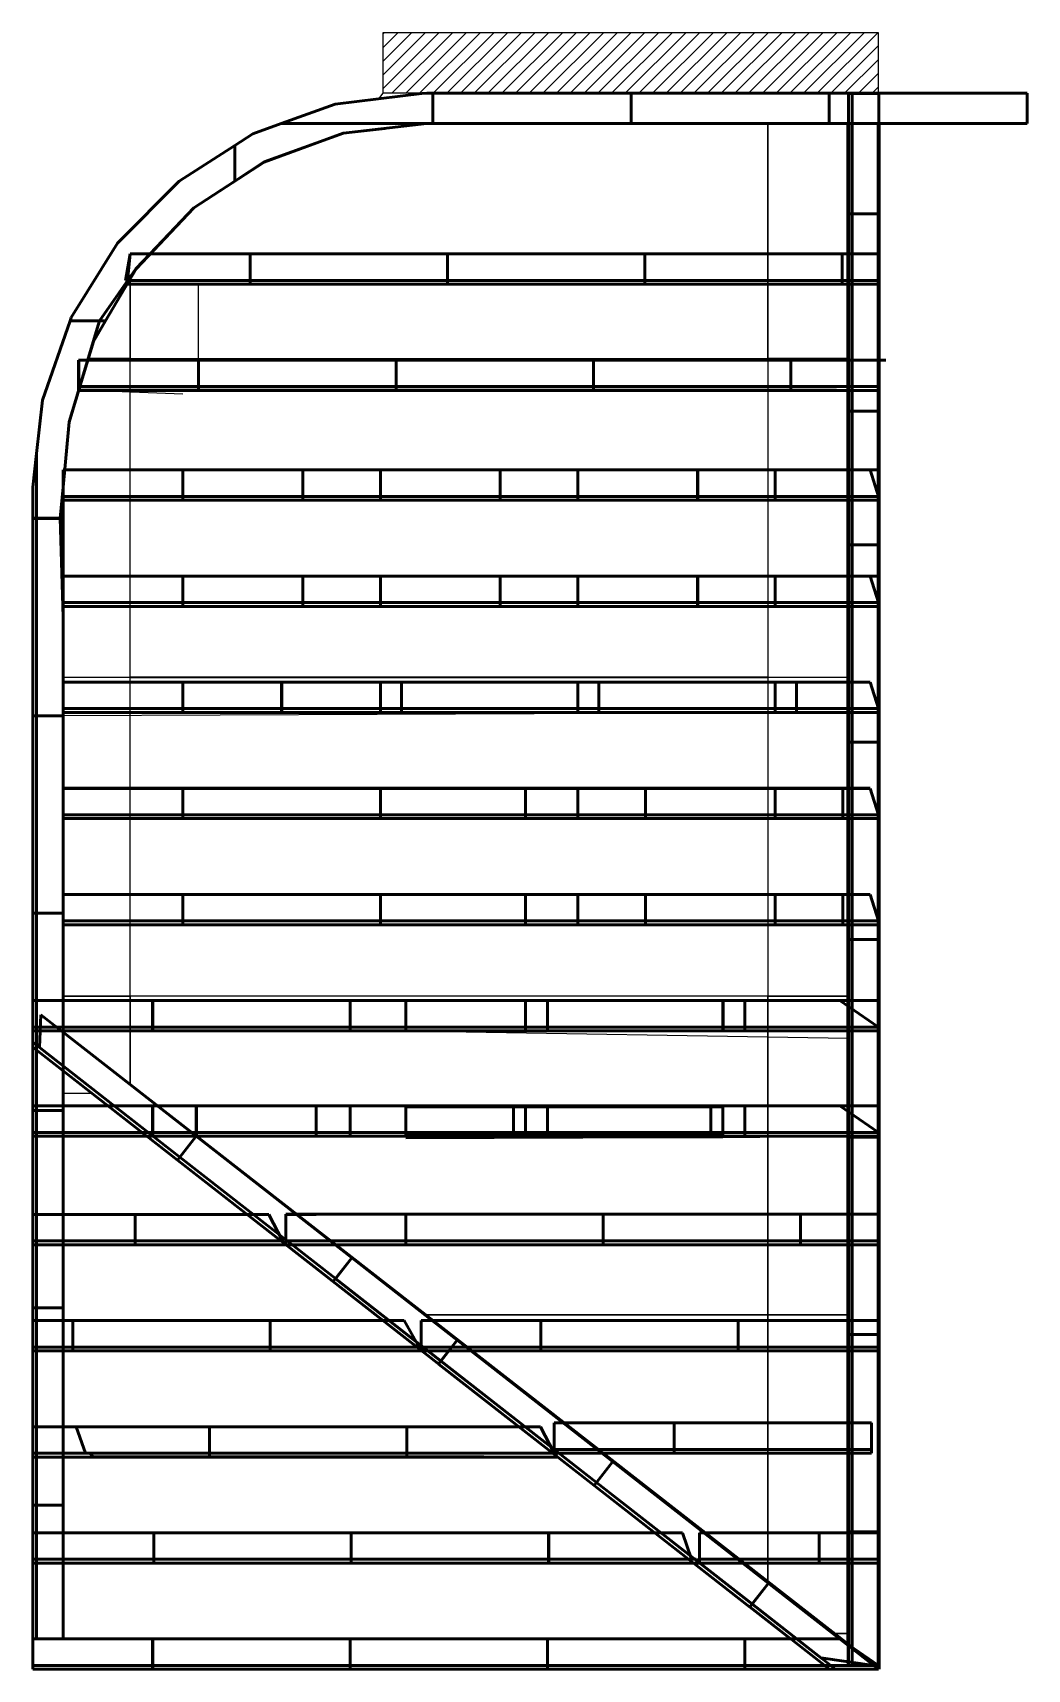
# Model space of a CAD drawing. Header units: metres. Extents: x 23.8 to 32, y 5.2 to 18.7.
import ezdxf

# ---------------------------------------------------------------- set-up
doc = ezdxf.new("R2010")
doc.units = ezdxf.units.M
doc.header["$MEASUREMENT"] = 0
doc.header["$XCLIPFRAME"] = 2
doc.layers.get('0').update_dxf_attribs({"color": 18})
doc.layers.add('Metal cu aspect de lemn', color=249, linetype='Continuous')
doc.layers.add('Panou solar', color=154, linetype='Continuous')
doc.layers.add('Piloni', color=45, linetype='Continuous', lineweight=200)
doc.layers.add('Structura principala', color=18, linetype='Continuous', lineweight=50)
picture_1 = doc.add_image_def('image1.jpg', size_in_pixel=(1600, 800))
picture_2 = doc.add_image_def('image2.png', size_in_pixel=(544, 542))

msp = doc.modelspace()

# ---------------------------------------------------------------- hatches: boundary and pattern name
at = {"layer": 'Panou solar', "true_color": 0x4554a5, "transparency": 33554687}
h = msp.add_hatch(dxfattribs=at)
h.set_pattern_fill('ANSI31', color=175, scale=0.64)
h.set_pattern_definition([(45, (10.8065, -0.032736), (-0.05656854, 0.05656854), [])])
h.paths.add_polyline_path([(26.668, 18.168), (30.758, 18.168), (30.758, 18.668), (26.668, 18.668)])

# ---------------------------------------------------------------- linework, layer by layer
for p, q in [((25.149, 15.968), (25.149, 16.593)), ((25.021, 15.687), (24.161, 15.718)), ((24.161, 15.718), (30.149, 15.718)), ((25.021, 14.812), (24.032, 14.812)), ((25.021, 14.812), (30.508, 14.812)), ((25.021, 13.936), (30.54, 13.936)), ((30.508, 13.061), (24.032, 13.033)), ((25.835, 13.061), (30.508, 13.061)), ((30.508, 12.185), (24.032, 12.185)), ((27.846, 12.185), (30.508, 12.185)), ((30.508, 11.31), (24.032, 11.31)), ((27.846, 11.31), (30.508, 11.31)), ((26.858, 10.434), (30.508, 10.373)), ((26.858, 9.546), (30.508, 9.559))]:
    msp.add_line(p, q)
at = {"layer": 'Metal cu aspect de lemn'}
for p, q in [((30.411, 15.968), (24.411, 15.968)), ((30.282, 15.062), (24.282, 15.062)), ((30.282, 14.186), (24.282, 14.186)), ((30.282, 13.311), (24.282, 13.311)), ((30.282, 12.435), (24.282, 12.435)), ((30.282, 11.56), (24.282, 11.56)), ((30.032, 10.684), (24.032, 10.684)), ((24.272, 9.918), (24.032, 9.918)), ((30.032, 9.815), (24.032, 9.815)), ((24.032, 5.418), (24.032, 6.418)), ((30.032, 5.418), (24.032, 5.418))]:
    msp.add_line(p, q, dxfattribs=at)
at = {"layer": 'Panou solar'}
for p, q in [((30.758, 18.668), (26.668, 18.668)), ((26.668, 18.668), (26.668, 18.168)), ((30.758, 18.168), (30.758, 18.668)), ((26.668, 18.168), (26.634, 18.123)), ((26.992, 18.168), (26.634, 18.123)), ((30.758, 18.168), (26.668, 18.168)), ((30.758, 18.168), (26.668, 18.168))]:
    msp.add_line(p, q, dxfattribs=at)
at = {"layer": 'Piloni'}
for p, q in [((30.508, 17.918), (30.508, 9.949)), ((30.758, 17.918), (30.758, 5.168)), ((30.508, 9.949), (30.508, 5.373))]:
    msp.add_line(p, q, dxfattribs=at)
at = {"layer": 'Structura principala'}
for p, q in [((27.032, 18.168), (31.984, 18.168)), ((31.984, 18.168), (31.984, 17.918)), ((26.343, 17.838), (25.691, 17.601)), ((26.688, 17.878), (26.343, 17.838)), ((27.032, 17.918), (31.984, 17.918)), ((30.508, 5.37), (30.508, 17.918)), ((25.691, 17.601), (25.111, 17.222)), ((25.111, 17.222), (24.751, 16.843)), ((24.586, 16.843), (24.56, 16.593)), ((24.586, 16.843), (24.836, 16.843)), ((24.751, 16.843), (24.633, 16.719)), ((24.633, 16.719), (24.333, 16.29)), ((24.836, 16.593), (24.586, 16.593)), ((24.333, 16.29), (24.182, 15.788)), ((24.161, 15.968), (24.411, 15.968)), ((24.161, 15.968), (24.161, 15.718)), ((30.411, 15.968), (24.411, 15.968)), ((30.411, 15.968), (24.411, 15.968)), ((24.411, 15.968), (30.411, 15.968)), ((30.411, 15.968), (30.817, 15.968)), ((24.182, 15.788), (24.081, 15.456)), ((24.411, 15.718), (24.161, 15.718)), ((24.411, 15.718), (30.411, 15.718)), ((24.081, 15.456), (24.032, 14.918)), ((24.032, 15.062), (24.282, 15.062)), ((24.032, 15.062), (24.032, 14.812)), ((30.282, 15.062), (24.282, 15.062)), ((30.282, 15.062), (24.282, 15.062)), ((24.282, 15.062), (30.282, 15.062)), ((25.021, 15.062), (25.271, 15.062)), ((25.021, 15.062), (25.021, 14.812)), ((30.282, 15.062), (30.688, 15.062)), ((23.782, 5.418), (23.782, 14.918)), ((24.032, 14.918), (24.009, 14.662)), ((24.032, 5.418), (24.032, 14.918)), ((24.032, 10.423), (24.032, 14.918)), ((24.282, 14.812), (24.032, 14.812)), ((24.032, 5.418), (24.032, 14.793)), ((24.282, 14.812), (30.282, 14.812)), ((25.271, 14.812), (25.021, 14.812)), ((24.009, 14.662), (24.032, 13.848)), ((30.508, 5.199), (30.508, 14.699)), ((30.758, 5.199), (30.758, 14.699)), ((30.758, 5.199), (30.758, 14.574)), ((24.032, 14.186), (24.282, 14.186)), ((24.032, 14.186), (24.032, 13.936)), ((30.282, 14.186), (24.282, 14.186)), ((30.282, 14.186), (24.282, 14.186)), ((24.282, 14.186), (30.282, 14.186)), ((25.021, 14.186), (25.271, 14.186)), ((25.021, 14.186), (25.021, 13.936)), ((30.282, 14.186), (30.688, 14.186)), ((24.282, 13.936), (24.032, 13.936)), ((24.282, 13.936), (30.282, 13.936)), ((25.271, 13.936), (25.021, 13.936)), ((24.032, 13.311), (24.282, 13.311)), ((24.032, 13.311), (24.032, 13.061)), ((30.282, 13.311), (24.282, 13.311)), ((30.282, 13.311), (24.282, 13.311)), ((24.282, 13.311), (30.282, 13.311)), ((25.835, 13.311), (26.085, 13.311)), ((25.835, 13.311), (25.835, 13.061)), ((30.282, 13.311), (30.688, 13.311)), ((24.282, 13.061), (24.032, 13.061)), ((24.282, 13.061), (30.282, 13.061)), ((26.085, 13.061), (25.835, 13.061)), ((24.032, 12.435), (24.282, 12.435)), ((24.032, 12.435), (24.032, 12.185)), ((30.282, 12.435), (24.282, 12.435)), ((30.282, 12.435), (24.282, 12.435)), ((24.282, 12.435), (30.282, 12.435)), ((27.846, 12.435), (28.096, 12.435)), ((27.846, 12.435), (27.846, 12.185)), ((30.282, 12.435), (30.688, 12.435)), ((24.282, 12.185), (24.032, 12.185)), ((24.282, 12.185), (30.282, 12.185)), ((28.096, 12.185), (27.846, 12.185)), ((24.032, 11.56), (24.282, 11.56)), ((24.032, 11.56), (24.032, 11.31)), ((30.282, 11.56), (24.282, 11.56)), ((30.282, 11.56), (24.282, 11.56)), ((24.282, 11.56), (30.282, 11.56)), ((27.846, 11.56), (28.096, 11.56)), ((27.846, 11.56), (27.846, 11.31)), ((30.282, 11.56), (30.688, 11.56)), ((24.282, 11.31), (24.032, 11.31)), ((24.282, 11.31), (30.282, 11.31)), ((28.096, 11.31), (27.846, 11.31)), ((23.782, 10.684), (24.032, 10.684)), ((23.782, 10.684), (23.782, 10.434)), ((30.032, 10.684), (24.032, 10.684)), ((30.032, 10.684), (24.032, 10.684)), ((24.032, 10.684), (30.032, 10.684)), ((26.858, 10.684), (27.108, 10.684)), ((26.858, 10.684), (26.858, 10.434)), ((30.032, 10.684), (30.438, 10.684)), ((24.032, 10.434), (23.782, 10.434)), ((24.032, 10.434), (30.032, 10.434)), ((24.186, 10.302), (24.032, 10.423)), ((30.54, 5.349), (24.032, 10.423)), ((27.108, 10.434), (26.858, 10.434)), ((30.032, 10.434), (30.758, 10.434)), ((30.186, 5.615), (24.186, 10.302)), ((30.032, 5.418), (24.032, 10.105)), ((24.032, 10.105), (30.032, 5.418)), ((30.032, 5.418), (24.032, 10.105)), ((24.032, 10.105), (24.032, 5.418)), ((23.782, 9.815), (24.032, 9.815)), ((23.782, 9.815), (23.782, 9.565)), ((30.032, 9.815), (24.032, 9.815)), ((30.032, 9.815), (24.032, 9.815)), ((24.032, 9.815), (30.032, 9.815)), ((25.131, 9.815), (25.381, 9.815)), ((25.131, 9.815), (25.131, 9.565)), ((26.858, 9.809), (27.108, 9.809)), ((26.858, 9.809), (26.858, 9.559)), ((30.032, 9.815), (30.438, 9.815)), ((24.032, 9.565), (23.782, 9.565)), ((24.032, 9.565), (30.032, 9.565)), ((25.381, 9.565), (25.131, 9.565)), ((27.108, 9.559), (26.858, 9.559)), ((30.032, 9.565), (30.758, 9.565)), ((25.869, 8.92), (26.119, 8.92)), ((25.869, 8.92), (25.869, 8.67)), ((26.119, 8.67), (25.869, 8.67)), ((26.985, 8.044), (27.235, 8.044)), ((26.985, 8.044), (26.985, 7.794)), ((26.053, 7.794), (24.083, 7.794)), ((24.083, 7.794), (26.985, 7.794)), ((27.235, 7.794), (26.985, 7.794)), ((28.083, 7.2), (28.333, 7.2)), ((28.083, 7.2), (28.083, 6.95)), ((24.281, 6.919), (27.503, 6.919)), ((28.333, 6.95), (28.083, 6.95)), ((29.28, 6.293), (29.53, 6.293)), ((29.28, 6.293), (29.28, 6.043)), ((29.53, 6.043), (29.28, 6.043)), ((30.186, 5.615), (30.758, 5.168)), ((23.782, 5.418), (24.032, 5.418)), ((23.782, 5.418), (23.782, 5.168)), ((30.032, 5.418), (24.032, 5.418)), ((30.032, 5.418), (24.032, 5.418)), ((24.032, 5.418), (30.032, 5.418)), ((30.032, 5.418), (30.438, 5.418)), ((24.032, 5.168), (23.782, 5.168)), ((24.032, 5.168), (30.032, 5.168)), ((30.032, 5.168), (30.758, 5.168))]:
    msp.add_line(p, q, dxfattribs=at)

# ---------------------------------------------------------------- pictures from other files: only their frames are drawn
image = msp.add_image(picture_1, insert=(24.586, 15.98), size_in_units=(5.258, 2.629))
image.set_boundary_path([(-0.5, 599.34), (-0.5, 799.5), (1599.5, 799.5), (1599.5, 209.8), (743.95, 209.8), (534.3, 234.2), (335.9, 306.1), (159.3, 421.6), (13.9, 574.6), (-0.5, 599.34)])
image = msp.add_image(picture_1, insert=(29.844, 15.98), size_in_units=(5.258, 2.629))
image.set_boundary_path([(-0.5, 209.8), (-0.5, 799.5), (201.64, 799.5), (201.64, 209.8), (-0.5, 209.8)])
image = msp.add_image(picture_1, insert=(19.327, 15.98), size_in_units=(5.258, 2.629))
image.set_boundary_path([(1494.6, 799.5), (1599.5, 799.5), (1599.5, 599.34), (1507.6, 756.9), (1494.6, 799.5)])
image = msp.add_image(picture_1, insert=(19.327, 13.351), size_in_units=(5.258, 2.629))
image.set_boundary_path([(1431.1, 799.5), (1599.5, 799.5), (1599.5, -0.5), (1494.6, -0.5), (1445.95, 158.8), (1431.1, 322.6), (1431.1, 799.5)])
image = msp.add_image(picture_1, insert=(24.586, 13.351), size_in_units=(5.258, 2.629))
image.dxf.flags = 7
image = msp.add_image(picture_1, insert=(29.844, 13.351), size_in_units=(5.258, 2.629))
image.set_boundary_path([(201.64, -0.5), (-0.5, -0.5), (-0.5, 799.5), (201.64, 799.5), (201.64, -0.5)])
image = msp.add_image(picture_1, insert=(19.327, 10.721), size_in_units=(5.258, 2.629))
image.set_boundary_path([(1431.1, 799.5), (1599.5, 799.5), (1599.5, -0.5), (1431.1, -0.5), (1431.1, 799.5)])
image = msp.add_image(picture_1, insert=(24.586, 10.721), size_in_units=(5.258, 2.629))
image.dxf.flags = 7
image = msp.add_image(picture_1, insert=(29.844, 10.721), size_in_units=(5.258, 2.629))
image.set_boundary_path([(201.64, -0.5), (-0.5, -0.5), (-0.5, 799.5), (201.64, 799.5), (201.64, -0.5)])
image = msp.add_image(picture_1, insert=(19.327, 8.092), size_in_units=(5.258, 2.629))
image.set_boundary_path([(1599.5, 221.9), (1599.5, -0.5), (1431.1, -0.5), (1431.1, 90.36), (1599.5, 221.9)])
image = msp.add_image(picture_1, insert=(24.586, 8.092), size_in_units=(5.258, 2.629))
image.set_boundary_path([(740.13, 799.5), (1599.5, 799.5), (1599.5, -0.5), (-0.5, -0.5), (-0.5, 221.9), (165.3, 351.44), (740.13, 799.5)])
image = msp.add_image(picture_1, insert=(29.844, 8.092), size_in_units=(5.258, 2.629))
image.set_boundary_path([(201.64, -0.5), (-0.5, -0.5), (-0.5, 799.5), (201.64, 799.5), (201.64, -0.5)])
image = msp.add_image(picture_1, insert=(24.586, 5.463), size_in_units=(5.258, 2.629))
image.set_boundary_path([(1599.5, 669.33), (1599.5, -0.5), (740.13, -0.5), (1599.5, 669.33)])
image = msp.add_image(picture_1, insert=(29.844, 5.463), size_in_units=(5.258, 2.629))
image.set_boundary_path([(166.5, 799.5), (201.64, 799.5), (201.64, -0.5), (-0.5, -0.5), (-0.5, 669.33), (166.5, 799.5)])
image = msp.add_image(picture_1, insert=(29.844, 2.834), size_in_units=(5.258, 2.629))
image.set_boundary_path([(201.64, -0.5), (166.5, -0.5), (201.64, 26.9), (201.64, -0.5)])
at = {"layer": 'Metal cu aspect de lemn'}
image = msp.add_image(picture_1, insert=(46.188, -4.88), size_in_units=(43.712, 21.856), rotation=180, dxfattribs=at)
image.dxf.v_pixel = (2e-16, 0.0273199)
image.set_boundary_path([(810.49, 250.996), (590.866, 422.575), (590.866, 422.575), (810.49, 422.575), (810.49, 250.996)])
at = {"layer": 'Structura principala'}
image = msp.add_image(picture_2, insert=(27.082, 17.918), size_in_units=(1.634, 1.628), rotation=180, dxfattribs=dict(at, fade=39))
image.dxf.v_pixel = (2e-17, 0.003004)
image.set_boundary_path([(-0.5, 458.3), (-0.5, 541.5), (16, 541.5), (416.1, 541.5), (268, 488), (29.45, 458.36), (16, 458.3), (-0.5, 458.3)])
image = msp.add_image(picture_2, insert=(28.716, 17.918), size_in_units=(1.634, 1.628), rotation=180, dxfattribs=dict(at, fade=39))
image.dxf.v_pixel = (2e-17, 0.003004)
image.set_boundary_path([(-0.5, 458.3), (-0.5, 541.5), (543.5, 541.5), (543.5, 458.3), (-0.5, 458.3)])
image = msp.add_image(picture_2, insert=(30.35, 17.918), size_in_units=(1.634, 1.628), rotation=180, dxfattribs=dict(at, fade=39))
image.dxf.v_pixel = (2e-17, 0.003004)
image.set_boundary_path([(-0.5, 458.3), (-0.5, 541.5), (543.5, 541.5), (543.5, 458.3), (-0.5, 458.3)])
image = msp.add_image(picture_2, insert=(31.984, 17.918), size_in_units=(1.634, 1.628), rotation=180, dxfattribs=dict(at, fade=39))
image.dxf.v_pixel = (2e-17, 0.003004)
image.set_boundary_path([(543.5, 541.5), (543.5, 458.3), (-0.5, 458.3), (-0.5, 541.5), (543.5, 541.5)])
image = msp.add_image(picture_2, insert=(30.54, 17.174), size_in_units=(1.634, 1.628), rotation=180, dxfattribs=dict(at, fade=39))
image.dxf.v_pixel = (2e-17, 0.003004)
image.set_boundary_path([(9.9, 210.75), (-0.5, 210.75), (-0.5, 541.5), (9.9, 541.5), (9.9, 210.75)])
image = msp.add_image(picture_2, insert=(32.174, 17.174), size_in_units=(1.634, 1.628), rotation=180, dxfattribs=dict(at, fade=39))
image.dxf.v_pixel = (2e-17, 0.003004)
image.set_boundary_path([(470.7, 541.5), (543.5, 541.5), (543.5, 210.75), (470.7, 210.75), (470.7, 541.5)])
image = msp.add_image(picture_2, insert=(27.082, 16.29), size_in_units=(1.634, 1.628), rotation=180, dxfattribs=dict(at, fade=39))
image.dxf.v_pixel = (2e-17, 0.003004)
image.set_boundary_path([(543.5, 157.9), (543.5, 59.25), (494.06, 27.64), (416.1, -0.5), (-0.5, -0.5), (16, -0.5), (245.3, 26.2), (462.4, 104.84), (543.5, 157.9)])
image = msp.add_image(picture_2, insert=(25.448, 16.29), size_in_units=(1.634, 1.628), rotation=180, dxfattribs=dict(at, fade=39))
image.dxf.v_pixel = (2e-17, 0.003004)
image.set_boundary_path([(354, 541.5), (451.64, 541.5), (448.4, 532.25), (321.46, 328.16), (152.56, 157.14), (-0.5, 59.25), (-0.5, 157.9), (111.66, 231.25), (270.7, 398.65), (354, 541.5)])
image = msp.add_image(picture_2, insert=(30.54, 15.546), size_in_units=(1.634, 1.628), rotation=180, dxfattribs=dict(at, fade=39))
image.dxf.v_pixel = (2e-17, 0.003004)
image.set_boundary_path([(9.9, -0.5), (-0.5, -0.5), (-0.5, 541.5), (9.9, 541.5), (9.9, -0.5)])
image = msp.add_image(picture_2, insert=(32.174, 15.546), size_in_units=(1.634, 1.628), rotation=180, dxfattribs=dict(at, fade=39))
image.dxf.v_pixel = (2e-17, 0.003004)
image.set_boundary_path([(470.7, 541.5), (543.5, 541.5), (543.5, -0.5), (470.7, -0.5), (470.7, 541.5)])
image = msp.add_image(picture_2, insert=(25.574, 18.259), size_in_units=(1.634, 1.628), rotation=-90, dxfattribs=dict(at, fade=39))
image.dxf.v_pixel = (-0.003004, -7e-17)
image.set_boundary_path([(470.7, 541.5), (543.5, 541.5), (543.5, 199.6), (470.7, 212.43), (470.7, 541.5)])
image = msp.add_image(picture_2, insert=(27.202, 18.259), size_in_units=(1.634, 1.628), rotation=-90, dxfattribs=dict(at, fade=39))
image.dxf.v_pixel = (-0.003004, -7e-17)
image.set_boundary_path([(470.7, 541.5), (543.5, 541.5), (543.5, -0.5), (470.7, -0.5), (470.7, 541.5)])
image = msp.add_image(picture_2, insert=(28.83, 18.259), size_in_units=(1.634, 1.628), rotation=-90, dxfattribs=dict(at, fade=39))
image.dxf.v_pixel = (-0.003004, -7e-17)
image.set_boundary_path([(470.7, 541.5), (543.5, 541.5), (543.5, -0.5), (470.7, -0.5), (470.7, 541.5)])
image = msp.add_image(picture_2, insert=(30.458, 18.259), size_in_units=(1.634, 1.628), rotation=-90, dxfattribs=dict(at, fade=39))
image.dxf.v_pixel = (-0.003004, -7e-17)
image.set_boundary_path([(470.7, 541.5), (543.5, 541.5), (543.5, -0.5), (470.7, -0.5), (470.7, 541.5)])
image = msp.add_image(picture_2, insert=(32.087, 18.259), size_in_units=(1.634, 1.628), rotation=-90, dxfattribs=dict(at, fade=39))
image.dxf.v_pixel = (-0.003004, -7e-17)
image.set_boundary_path([(543.5, 99.35), (543.5, -0.5), (470.7, -0.5), (470.7, 99.35), (543.5, 99.35)])
image = msp.add_image(picture_2, insert=(25.574, 16.625), size_in_units=(1.634, 1.628), rotation=-90, dxfattribs=dict(at, fade=39))
image.dxf.v_pixel = (-0.003004, -7e-17)
image.set_boundary_path([(9.9, 203.9), (-0.5, 205), (-0.5, 541.5), (9.9, 541.5), (9.9, 203.9)])
image = msp.add_image(picture_2, insert=(27.202, 16.625), size_in_units=(1.634, 1.628), rotation=-90, dxfattribs=dict(at, fade=39))
image.dxf.v_pixel = (-0.003004, -7e-17)
image.set_boundary_path([(9.9, -0.5), (-0.5, -0.5), (-0.5, 541.5), (9.9, 541.5), (9.9, -0.5)])
image = msp.add_image(picture_2, insert=(28.83, 16.625), size_in_units=(1.634, 1.628), rotation=-90, dxfattribs=dict(at, fade=39))
image.dxf.v_pixel = (-0.003004, -7e-17)
image.set_boundary_path([(9.9, -0.5), (-0.5, -0.5), (-0.5, 541.5), (9.9, 541.5), (9.9, -0.5)])
image = msp.add_image(picture_2, insert=(30.458, 16.625), size_in_units=(1.634, 1.628), rotation=-90, dxfattribs=dict(at, fade=39))
image.dxf.v_pixel = (-0.003004, -7e-17)
image.set_boundary_path([(9.9, -0.5), (-0.5, -0.5), (-0.5, 541.5), (9.9, 541.5), (9.9, -0.5)])
image = msp.add_image(picture_2, insert=(32.087, 16.625), size_in_units=(1.634, 1.628), rotation=-90, dxfattribs=dict(at, fade=39))
image.dxf.v_pixel = (-0.003004, -7e-17)
image.set_boundary_path([(9.9, -0.5), (-0.5, -0.5), (-0.5, 99.35), (9.9, 99.35), (9.9, -0.5)])
image = msp.add_image(picture_2, insert=(25.448, 14.662), size_in_units=(1.634, 1.628), rotation=180, dxfattribs=dict(at, fade=39))
image.dxf.v_pixel = (2e-17, 0.003004)
image.set_boundary_path([(470.7, 541.5), (543.5, 541.5), (543.5, 363.06), (527.2, 217.33), (451.64, -0.5), (354, -0.5), (387.04, 56.1), (454.46, 276.94), (470.7, 456.2), (470.7, 541.5)])
image = msp.add_image(picture_2, insert=(25.149, 17.383), size_in_units=(1.634, 1.628), rotation=-90, dxfattribs=dict(at, fade=39))
image.dxf.v_pixel = (-0.003004, -7e-17)
image.set_boundary_path([(470.7, 541.5), (543.5, 541.5), (543.5, 212.43), (470.7, 212.43), (470.7, 541.5)])
image = msp.add_image(picture_2, insert=(26.778, 17.383), size_in_units=(1.634, 1.628), rotation=-90, dxfattribs=dict(at, fade=39))
image.dxf.v_pixel = (-0.003004, -7e-17)
image.set_boundary_path([(470.7, 541.5), (543.5, 541.5), (543.5, -0.5), (470.7, -0.5), (470.7, 541.5)])
image = msp.add_image(picture_2, insert=(28.406, 17.383), size_in_units=(1.634, 1.628), rotation=-90, dxfattribs=dict(at, fade=39))
image.dxf.v_pixel = (-0.003004, -7e-17)
image.set_boundary_path([(470.7, 541.5), (543.5, 541.5), (543.5, -0.5), (470.7, -0.5), (470.7, 541.5)])
image = msp.add_image(picture_2, insert=(30.034, 17.383), size_in_units=(1.634, 1.628), rotation=-90, dxfattribs=dict(at, fade=39))
image.dxf.v_pixel = (-0.003004, -7e-17)
image.set_boundary_path([(470.7, 541.5), (543.5, 541.5), (543.5, -0.5), (470.7, -0.5), (470.7, 541.5)])
image = msp.add_image(picture_2, insert=(31.662, 17.383), size_in_units=(1.634, 1.628), rotation=-90, dxfattribs=dict(at, fade=39))
image.dxf.v_pixel = (-0.003004, -7e-17)
image.set_boundary_path([(543.5, 240.75), (543.5, -0.5), (470.7, -0.5), (470.7, 240.75), (543.5, 240.75)])
image = msp.add_image(picture_2, insert=(25.149, 15.749), size_in_units=(1.634, 1.628), rotation=-90, dxfattribs=dict(at, fade=39))
image.dxf.v_pixel = (-0.003004, -7e-17)
image.set_boundary_path([(9.9, 212.43), (-0.5, 212.43), (-0.5, 541.5), (9.9, 541.5), (9.9, 212.43)])
image = msp.add_image(picture_2, insert=(26.778, 15.749), size_in_units=(1.634, 1.628), rotation=-90, dxfattribs=dict(at, fade=39))
image.dxf.v_pixel = (-0.003004, -7e-17)
image.set_boundary_path([(9.9, -0.5), (-0.5, -0.5), (-0.5, 541.5), (9.9, 541.5), (9.9, -0.5)])
image = msp.add_image(picture_2, insert=(28.406, 15.749), size_in_units=(1.634, 1.628), rotation=-90, dxfattribs=dict(at, fade=39))
image.dxf.v_pixel = (-0.003004, -7e-17)
image.set_boundary_path([(9.9, -0.5), (-0.5, -0.5), (-0.5, 541.5), (9.9, 541.5), (9.9, -0.5)])
image = msp.add_image(picture_2, insert=(30.034, 15.749), size_in_units=(1.634, 1.628), rotation=-90, dxfattribs=dict(at, fade=39))
image.dxf.v_pixel = (-0.003004, -7e-17)
image.set_boundary_path([(9.9, -0.5), (-0.5, -0.5), (-0.5, 541.5), (9.9, 541.5), (9.9, -0.5)])
image = msp.add_image(picture_2, insert=(31.662, 15.749), size_in_units=(1.634, 1.628), rotation=-90, dxfattribs=dict(at, fade=39))
image.dxf.v_pixel = (-0.003004, -7e-17)
image.set_boundary_path([(9.9, -0.5), (-0.5, -0.5), (-0.5, 240.75), (9.9, 240.75), (9.9, -0.5)])
image = msp.add_image(picture_2, insert=(30.54, 13.918), size_in_units=(1.634, 1.628), rotation=180, dxfattribs=dict(at, fade=39))
image.dxf.v_pixel = (2e-17, 0.003004)
image.set_boundary_path([(9.9, -0.5), (-0.5, -0.5), (-0.5, 366.8), (9.9, 366.8), (9.9, -0.5)])
image = msp.add_image(picture_2, insert=(32.174, 13.918), size_in_units=(1.634, 1.628), rotation=180, dxfattribs=dict(at, fade=39))
image.dxf.v_pixel = (2e-17, 0.003004)
image.set_boundary_path([(543.5, 366.8), (543.5, -0.5), (470.7, -0.5), (470.7, 366.8), (543.5, 366.8)])
image = msp.add_image(picture_2, insert=(23.814, 14.662), size_in_units=(1.634, 1.628), rotation=180, dxfattribs=dict(at, fade=39))
image.dxf.v_pixel = (2e-17, 0.003004)
image.set_boundary_path([(-0.5, 363.06), (-0.5, 541.5), (9.9, 541.5), (9.9, 456.2), (-0.5, 363.06)])
image = msp.add_image(picture_2, insert=(25.021, 16.477), size_in_units=(1.634, 1.628), rotation=-90, dxfattribs=dict(at, fade=39))
image.dxf.v_pixel = (-0.003004, -7e-17)
image.set_boundary_path([(470.7, 541.5), (543.5, 541.5), (543.5, 212.43), (470.7, 212.43), (470.7, 541.5)])
image = msp.add_image(picture_2, insert=(26.009, 16.477), size_in_units=(1.634, 1.628), rotation=-90, dxfattribs=dict(at, fade=39))
image.dxf.v_pixel = (-0.003004, -7e-17)
image.set_boundary_path([(470.7, 541.5), (543.5, 541.5), (543.5, 212.43), (470.7, 212.43), (470.7, 541.5)])
image = msp.add_image(picture_2, insert=(26.649, 16.477), size_in_units=(1.634, 1.628), rotation=-90, dxfattribs=dict(at, fade=39))
image.dxf.v_pixel = (-0.003004, -7e-17)
image.set_boundary_path([(470.7, 541.5), (543.5, 541.5), (543.5, -0.5), (470.7, -0.5), (470.7, 541.5)])
image = msp.add_image(picture_2, insert=(27.637, 16.477), size_in_units=(1.634, 1.628), rotation=-90, dxfattribs=dict(at, fade=39))
image.dxf.v_pixel = (-0.003004, -7e-17)
image.set_boundary_path([(470.7, 541.5), (543.5, 541.5), (543.5, -0.5), (470.7, -0.5), (470.7, 541.5)])
image = msp.add_image(picture_2, insert=(28.277, 16.477), size_in_units=(1.634, 1.628), rotation=-90, dxfattribs=dict(at, fade=39))
image.dxf.v_pixel = (-0.003004, -7e-17)
image.set_boundary_path([(470.7, 541.5), (543.5, 541.5), (543.5, -0.5), (470.7, -0.5), (470.7, 541.5)])
image = msp.add_image(picture_2, insert=(29.265, 16.477), size_in_units=(1.634, 1.628), rotation=-90, dxfattribs=dict(at, fade=39))
image.dxf.v_pixel = (-0.003004, -7e-17)
image.set_boundary_path([(470.7, 541.5), (543.5, 541.5), (543.5, -0.5), (470.7, -0.5), (470.7, 541.5)])
image = msp.add_image(picture_2, insert=(29.905, 16.477), size_in_units=(1.634, 1.628), rotation=-90, dxfattribs=dict(at, fade=39))
image.dxf.v_pixel = (-0.003004, -7e-17)
image.set_boundary_path([(470.7, 541.5), (543.5, 541.5), (543.5, -0.5), (470.7, -0.5), (470.7, 541.5)])
image = msp.add_image(picture_2, insert=(30.894, 16.477), size_in_units=(1.634, 1.628), rotation=-90, dxfattribs=dict(at, fade=39))
image.dxf.v_pixel = (-0.003004, -7e-17)
image.set_boundary_path([(470.7, 496.5), (543.5, 496.5), (543.5, -0.5), (470.7, -0.5), (470.7, 496.5)])
image = msp.add_image(picture_2, insert=(31.533, 16.477), size_in_units=(1.634, 1.628), rotation=-90, dxfattribs=dict(at, fade=39))
image.dxf.v_pixel = (-0.003004, -7e-17)
image.set_boundary_path([(543.5, 283.6), (543.5, -0.5), (470.7, -0.5), (470.7, 260.27), (543.5, 283.6)])
image = msp.add_image(picture_2, insert=(25.021, 14.843), size_in_units=(1.634, 1.628), rotation=-90, dxfattribs=dict(at, fade=39))
image.dxf.v_pixel = (-0.003004, -7e-17)
image.set_boundary_path([(9.9, 212.43), (-0.5, 212.43), (-0.5, 541.5), (9.9, 541.5), (9.9, 212.43)])
image = msp.add_image(picture_2, insert=(26.009, 14.843), size_in_units=(1.634, 1.628), rotation=-90, dxfattribs=dict(at, fade=39))
image.dxf.v_pixel = (-0.003004, -7e-17)
image.set_boundary_path([(9.9, 212.43), (-0.5, 212.43), (-0.5, 541.5), (9.9, 541.5), (9.9, 212.43)])
image = msp.add_image(picture_2, insert=(26.649, 14.843), size_in_units=(1.634, 1.628), rotation=-90, dxfattribs=dict(at, fade=39))
image.dxf.v_pixel = (-0.003004, -7e-17)
image.set_boundary_path([(9.9, -0.5), (-0.5, -0.5), (-0.5, 541.5), (9.9, 541.5), (9.9, -0.5)])
image = msp.add_image(picture_2, insert=(27.637, 14.843), size_in_units=(1.634, 1.628), rotation=-90, dxfattribs=dict(at, fade=39))
image.dxf.v_pixel = (-0.003004, -7e-17)
image.set_boundary_path([(9.9, -0.5), (-0.5, -0.5), (-0.5, 541.5), (9.9, 541.5), (9.9, -0.5)])
image = msp.add_image(picture_2, insert=(28.277, 14.843), size_in_units=(1.634, 1.628), rotation=-90, dxfattribs=dict(at, fade=39))
image.dxf.v_pixel = (-0.003004, -7e-17)
image.set_boundary_path([(9.9, -0.5), (-0.5, -0.5), (-0.5, 541.5), (9.9, 541.5), (9.9, -0.5)])
image = msp.add_image(picture_2, insert=(29.265, 14.843), size_in_units=(1.634, 1.628), rotation=-90, dxfattribs=dict(at, fade=39))
image.dxf.v_pixel = (-0.003004, -7e-17)
image.set_boundary_path([(9.9, -0.5), (-0.5, -0.5), (-0.5, 541.5), (9.9, 541.5), (9.9, -0.5)])
image = msp.add_image(picture_2, insert=(29.905, 14.843), size_in_units=(1.634, 1.628), rotation=-90, dxfattribs=dict(at, fade=39))
image.dxf.v_pixel = (-0.003004, -7e-17)
image.set_boundary_path([(9.9, -0.5), (-0.5, -0.5), (-0.5, 541.5), (9.9, 541.5), (9.9, -0.5)])
image = msp.add_image(picture_2, insert=(30.894, 14.843), size_in_units=(1.634, 1.628), rotation=-90, dxfattribs=dict(at, fade=39))
image.dxf.v_pixel = (-0.003004, -7e-17)
image.set_boundary_path([(9.9, -0.5), (-0.5, -0.5), (-0.5, 496.5), (9.9, 496.5), (9.9, -0.5)])
image = msp.add_image(picture_2, insert=(31.533, 14.843), size_in_units=(1.634, 1.628), rotation=-90, dxfattribs=dict(at, fade=39))
image.dxf.v_pixel = (-0.003004, -7e-17)
image.set_boundary_path([(9.9, -0.5), (-0.5, -0.5), (-0.5, 283.6), (9.9, 283.6), (9.9, -0.5)])
image = msp.add_image(picture_2, insert=(23.814, 13.033), size_in_units=(1.634, 1.628), rotation=180, dxfattribs=dict(at, fade=39))
image.dxf.v_pixel = (2e-17, 0.003004)
image.set_boundary_path([(9.9, -0.5), (-0.5, -0.5), (-0.5, 541.5), (9.9, 541.5), (9.9, -0.5)])
image = msp.add_image(picture_2, insert=(25.448, 13.033), size_in_units=(1.634, 1.628), rotation=180, dxfattribs=dict(at, fade=39))
image.dxf.v_pixel = (2e-17, 0.003004)
image.set_boundary_path([(470.7, 541.5), (543.5, 541.5), (543.5, -0.5), (470.7, -0.5), (470.7, 541.5)])
image = msp.add_image(picture_2, insert=(30.54, 12.815), size_in_units=(1.634, 1.628), rotation=180, dxfattribs=dict(at, fade=39))
image.dxf.v_pixel = (2e-17, 0.003004)
image.set_boundary_path([(9.9, -0.5), (-0.5, -0.5), (-0.5, 541.5), (9.9, 541.5), (9.9, -0.5)])
image = msp.add_image(picture_2, insert=(32.174, 12.815), size_in_units=(1.634, 1.628), rotation=180, dxfattribs=dict(at, fade=39))
image.dxf.v_pixel = (2e-17, 0.003004)
image.set_boundary_path([(470.7, 541.5), (543.5, 541.5), (543.5, -0.5), (470.7, -0.5), (470.7, 541.5)])
image = msp.add_image(picture_2, insert=(25.021, 15.601), size_in_units=(1.634, 1.628), rotation=-90, dxfattribs=dict(at, fade=39))
image.dxf.v_pixel = (-0.003004, -7e-17)
image.set_boundary_path([(470.7, 541.5), (543.5, 541.5), (543.5, 212.43), (470.7, 212.43), (470.7, 541.5)])
image = msp.add_image(picture_2, insert=(26.009, 15.601), size_in_units=(1.634, 1.628), rotation=-90, dxfattribs=dict(at, fade=39))
image.dxf.v_pixel = (-0.003004, -7e-17)
image.set_boundary_path([(470.7, 541.5), (543.5, 541.5), (543.5, 212.43), (470.7, 212.43), (470.7, 541.5)])
image = msp.add_image(picture_2, insert=(26.649, 15.601), size_in_units=(1.634, 1.628), rotation=-90, dxfattribs=dict(at, fade=39))
image.dxf.v_pixel = (-0.003004, -7e-17)
image.set_boundary_path([(470.7, 541.5), (543.5, 541.5), (543.5, -0.5), (470.7, -0.5), (470.7, 541.5)])
image = msp.add_image(picture_2, insert=(27.637, 15.601), size_in_units=(1.634, 1.628), rotation=-90, dxfattribs=dict(at, fade=39))
image.dxf.v_pixel = (-0.003004, -7e-17)
image.set_boundary_path([(470.7, 541.5), (543.5, 541.5), (543.5, -0.5), (470.7, -0.5), (470.7, 541.5)])
image = msp.add_image(picture_2, insert=(28.277, 15.601), size_in_units=(1.634, 1.628), rotation=-90, dxfattribs=dict(at, fade=39))
image.dxf.v_pixel = (-0.003004, -7e-17)
image.set_boundary_path([(470.7, 541.5), (543.5, 541.5), (543.5, -0.5), (470.7, -0.5), (470.7, 541.5)])
image = msp.add_image(picture_2, insert=(29.265, 15.601), size_in_units=(1.634, 1.628), rotation=-90, dxfattribs=dict(at, fade=39))
image.dxf.v_pixel = (-0.003004, -7e-17)
image.set_boundary_path([(470.7, 541.5), (543.5, 541.5), (543.5, -0.5), (470.7, -0.5), (470.7, 541.5)])
image = msp.add_image(picture_2, insert=(29.905, 15.601), size_in_units=(1.634, 1.628), rotation=-90, dxfattribs=dict(at, fade=39))
image.dxf.v_pixel = (-0.003004, -7e-17)
image.set_boundary_path([(470.7, 541.5), (543.5, 541.5), (543.5, -0.5), (470.7, -0.5), (470.7, 541.5)])
image = msp.add_image(picture_2, insert=(30.894, 15.601), size_in_units=(1.634, 1.628), rotation=-90, dxfattribs=dict(at, fade=39))
image.dxf.v_pixel = (-0.003004, -7e-17)
image.set_boundary_path([(470.7, 496.5), (543.5, 496.5), (543.5, -0.5), (470.7, -0.5), (470.7, 496.5)])
image = msp.add_image(picture_2, insert=(31.533, 15.601), size_in_units=(1.634, 1.628), rotation=-90, dxfattribs=dict(at, fade=39))
image.dxf.v_pixel = (-0.003004, -7e-17)
image.set_boundary_path([(543.5, 283.6), (543.5, -0.5), (470.7, -0.5), (470.7, 260.27), (543.5, 283.6)])
image = msp.add_image(picture_2, insert=(25.021, 13.967), size_in_units=(1.634, 1.628), rotation=-90, dxfattribs=dict(at, fade=39))
image.dxf.v_pixel = (-0.003004, -7e-17)
image.set_boundary_path([(9.9, 212.43), (-0.5, 212.43), (-0.5, 541.5), (9.9, 541.5), (9.9, 212.43)])
image = msp.add_image(picture_2, insert=(26.009, 13.967), size_in_units=(1.634, 1.628), rotation=-90, dxfattribs=dict(at, fade=39))
image.dxf.v_pixel = (-0.003004, -7e-17)
image.set_boundary_path([(9.9, 212.43), (-0.5, 212.43), (-0.5, 541.5), (9.9, 541.5), (9.9, 212.43)])
image = msp.add_image(picture_2, insert=(26.649, 13.967), size_in_units=(1.634, 1.628), rotation=-90, dxfattribs=dict(at, fade=39))
image.dxf.v_pixel = (-0.003004, -7e-17)
image.set_boundary_path([(9.9, -0.5), (-0.5, -0.5), (-0.5, 541.5), (9.9, 541.5), (9.9, -0.5)])
image = msp.add_image(picture_2, insert=(27.637, 13.967), size_in_units=(1.634, 1.628), rotation=-90, dxfattribs=dict(at, fade=39))
image.dxf.v_pixel = (-0.003004, -7e-17)
image.set_boundary_path([(9.9, -0.5), (-0.5, -0.5), (-0.5, 541.5), (9.9, 541.5), (9.9, -0.5)])
image = msp.add_image(picture_2, insert=(28.277, 13.967), size_in_units=(1.634, 1.628), rotation=-90, dxfattribs=dict(at, fade=39))
image.dxf.v_pixel = (-0.003004, -7e-17)
image.set_boundary_path([(9.9, -0.5), (-0.5, -0.5), (-0.5, 541.5), (9.9, 541.5), (9.9, -0.5)])
image = msp.add_image(picture_2, insert=(29.265, 13.967), size_in_units=(1.634, 1.628), rotation=-90, dxfattribs=dict(at, fade=39))
image.dxf.v_pixel = (-0.003004, -7e-17)
image.set_boundary_path([(9.9, -0.5), (-0.5, -0.5), (-0.5, 541.5), (9.9, 541.5), (9.9, -0.5)])
image = msp.add_image(picture_2, insert=(29.905, 13.967), size_in_units=(1.634, 1.628), rotation=-90, dxfattribs=dict(at, fade=39))
image.dxf.v_pixel = (-0.003004, -7e-17)
image.set_boundary_path([(9.9, -0.5), (-0.5, -0.5), (-0.5, 541.5), (9.9, 541.5), (9.9, -0.5)])
image = msp.add_image(picture_2, insert=(30.894, 13.967), size_in_units=(1.634, 1.628), rotation=-90, dxfattribs=dict(at, fade=39))
image.dxf.v_pixel = (-0.003004, -7e-17)
image.set_boundary_path([(9.9, -0.5), (-0.5, -0.5), (-0.5, 496.5), (9.9, 496.5), (9.9, -0.5)])
image = msp.add_image(picture_2, insert=(31.533, 13.967), size_in_units=(1.634, 1.628), rotation=-90, dxfattribs=dict(at, fade=39))
image.dxf.v_pixel = (-0.003004, -7e-17)
image.set_boundary_path([(9.9, -0.5), (-0.5, -0.5), (-0.5, 283.6), (9.9, 283.6), (9.9, -0.5)])
image = msp.add_image(picture_2, insert=(25.021, 14.726), size_in_units=(1.634, 1.628), rotation=-90, dxfattribs=dict(at, fade=39))
image.dxf.v_pixel = (-0.003004, -7e-17)
image.set_boundary_path([(470.7, 541.5), (543.5, 541.5), (543.5, 212.43), (470.7, 212.43), (470.7, 541.5)])
image = msp.add_image(picture_2, insert=(26.649, 14.726), size_in_units=(1.634, 1.628), rotation=-90, dxfattribs=dict(at, fade=39))
image.dxf.v_pixel = (-0.003004, -7e-17)
image.set_boundary_path([(470.7, 541.5), (543.5, 541.5), (543.5, -0.5), (470.7, -0.5), (470.7, 541.5)])
image = msp.add_image(picture_2, insert=(26.823, 14.726), size_in_units=(1.634, 1.628), rotation=-90, dxfattribs=dict(at, fade=39))
image.dxf.v_pixel = (-0.003004, -7e-17)
image.set_boundary_path([(470.7, 541.5), (543.5, 541.5), (543.5, 212.43), (470.7, 212.43), (470.7, 541.5)])
image = msp.add_image(picture_2, insert=(28.277, 14.726), size_in_units=(1.634, 1.628), rotation=-90, dxfattribs=dict(at, fade=39))
image.dxf.v_pixel = (-0.003004, -7e-17)
image.set_boundary_path([(470.7, 541.5), (543.5, 541.5), (543.5, -0.5), (470.7, -0.5), (470.7, 541.5)])
image = msp.add_image(picture_2, insert=(28.451, 14.726), size_in_units=(1.634, 1.628), rotation=-90, dxfattribs=dict(at, fade=39))
image.dxf.v_pixel = (-0.003004, -7e-17)
image.set_boundary_path([(470.7, 541.5), (543.5, 541.5), (543.5, -0.5), (470.7, -0.5), (470.7, 541.5)])
image = msp.add_image(picture_2, insert=(29.905, 14.726), size_in_units=(1.634, 1.628), rotation=-90, dxfattribs=dict(at, fade=39))
image.dxf.v_pixel = (-0.003004, -7e-17)
image.set_boundary_path([(470.7, 541.5), (543.5, 541.5), (543.5, -0.5), (470.7, -0.5), (470.7, 541.5)])
image = msp.add_image(picture_2, insert=(30.08, 14.726), size_in_units=(1.634, 1.628), rotation=-90, dxfattribs=dict(at, fade=39))
image.dxf.v_pixel = (-0.003004, -7e-17)
image.set_boundary_path([(470.7, 541.5), (543.5, 541.5), (543.5, -0.5), (470.7, -0.5), (470.7, 541.5)])
image = msp.add_image(picture_2, insert=(31.533, 14.726), size_in_units=(1.634, 1.628), rotation=-90, dxfattribs=dict(at, fade=39))
image.dxf.v_pixel = (-0.003004, -7e-17)
image.set_boundary_path([(543.5, 283.6), (543.5, -0.5), (470.7, -0.5), (470.7, 260.27), (543.5, 283.6)])
image = msp.add_image(picture_2, insert=(23.814, 11.405), size_in_units=(1.634, 1.628), rotation=180, dxfattribs=dict(at, fade=39))
image.dxf.v_pixel = (2e-17, 0.003004)
image.set_boundary_path([(9.9, -0.5), (-0.5, -0.5), (-0.5, 541.5), (9.9, 541.5), (9.9, -0.5)])
image = msp.add_image(picture_2, insert=(25.448, 11.405), size_in_units=(1.634, 1.628), rotation=180, dxfattribs=dict(at, fade=39))
image.dxf.v_pixel = (2e-17, 0.003004)
image.set_boundary_path([(470.7, 541.5), (543.5, 541.5), (543.5, -0.5), (470.7, -0.5), (470.7, 541.5)])
image = msp.add_image(picture_2, insert=(25.021, 13.092), size_in_units=(1.634, 1.628), rotation=-90, dxfattribs=dict(at, fade=39))
image.dxf.v_pixel = (-0.003004, -7e-17)
image.set_boundary_path([(9.9, 212.43), (-0.5, 212.43), (-0.5, 541.5), (9.9, 541.5), (9.9, 212.43)])
image = msp.add_image(picture_2, insert=(26.649, 13.092), size_in_units=(1.634, 1.628), rotation=-90, dxfattribs=dict(at, fade=39))
image.dxf.v_pixel = (-0.003004, -7e-17)
image.set_boundary_path([(9.9, -0.5), (-0.5, -0.5), (-0.5, 541.5), (9.9, 541.5), (9.9, -0.5)])
image = msp.add_image(picture_2, insert=(26.823, 13.092), size_in_units=(1.634, 1.628), rotation=-90, dxfattribs=dict(at, fade=39))
image.dxf.v_pixel = (-0.003004, -7e-17)
image.set_boundary_path([(9.9, 212.43), (-0.5, 212.43), (-0.5, 541.5), (9.9, 541.5), (9.9, 212.43)])
image = msp.add_image(picture_2, insert=(28.277, 13.092), size_in_units=(1.634, 1.628), rotation=-90, dxfattribs=dict(at, fade=39))
image.dxf.v_pixel = (-0.003004, -7e-17)
image.set_boundary_path([(9.9, -0.5), (-0.5, -0.5), (-0.5, 541.5), (9.9, 541.5), (9.9, -0.5)])
image = msp.add_image(picture_2, insert=(28.451, 13.092), size_in_units=(1.634, 1.628), rotation=-90, dxfattribs=dict(at, fade=39))
image.dxf.v_pixel = (-0.003004, -7e-17)
image.set_boundary_path([(9.9, -0.5), (-0.5, -0.5), (-0.5, 541.5), (9.9, 541.5), (9.9, -0.5)])
image = msp.add_image(picture_2, insert=(29.905, 13.092), size_in_units=(1.634, 1.628), rotation=-90, dxfattribs=dict(at, fade=39))
image.dxf.v_pixel = (-0.003004, -7e-17)
image.set_boundary_path([(9.9, -0.5), (-0.5, -0.5), (-0.5, 541.5), (9.9, 541.5), (9.9, -0.5)])
image = msp.add_image(picture_2, insert=(30.08, 13.092), size_in_units=(1.634, 1.628), rotation=-90, dxfattribs=dict(at, fade=39))
image.dxf.v_pixel = (-0.003004, -7e-17)
image.set_boundary_path([(9.9, -0.5), (-0.5, -0.5), (-0.5, 541.5), (9.9, 541.5), (9.9, -0.5)])
image = msp.add_image(picture_2, insert=(31.533, 13.092), size_in_units=(1.634, 1.628), rotation=-90, dxfattribs=dict(at, fade=39))
image.dxf.v_pixel = (-0.003004, -7e-17)
image.set_boundary_path([(9.9, -0.5), (-0.5, -0.5), (-0.5, 283.6), (9.9, 283.6), (9.9, -0.5)])
image = msp.add_image(picture_2, insert=(30.54, 11.187), size_in_units=(1.634, 1.628), rotation=180, dxfattribs=dict(at, fade=39))
image.dxf.v_pixel = (2e-17, 0.003004)
image.set_boundary_path([(9.9, -0.5), (-0.5, -0.5), (-0.5, 541.5), (9.9, 541.5), (9.9, -0.5)])
image = msp.add_image(picture_2, insert=(32.174, 11.187), size_in_units=(1.634, 1.628), rotation=180, dxfattribs=dict(at, fade=39))
image.dxf.v_pixel = (2e-17, 0.003004)
image.set_boundary_path([(470.7, 541.5), (543.5, 541.5), (543.5, -0.5), (470.7, -0.5), (470.7, 541.5)])
image = msp.add_image(picture_2, insert=(25.021, 13.85), size_in_units=(1.634, 1.628), rotation=-90, dxfattribs=dict(at, fade=39))
image.dxf.v_pixel = (-0.003004, -7e-17)
image.set_boundary_path([(470.7, 541.5), (543.5, 541.5), (543.5, 212.43), (470.7, 212.43), (470.7, 541.5)])
image = msp.add_image(picture_2, insert=(26.649, 13.85), size_in_units=(1.634, 1.628), rotation=-90, dxfattribs=dict(at, fade=39))
image.dxf.v_pixel = (-0.003004, -7e-17)
image.set_boundary_path([(470.7, 541.5), (543.5, 541.5), (543.5, -0.5), (470.7, -0.5), (470.7, 541.5)])
image = msp.add_image(picture_2, insert=(28.277, 13.85), size_in_units=(1.634, 1.628), rotation=-90, dxfattribs=dict(at, fade=39))
image.dxf.v_pixel = (-0.003004, -7e-17)
image.set_boundary_path([(470.7, 541.5), (543.5, 541.5), (543.5, -0.5), (470.7, -0.5), (470.7, 541.5)])
image = msp.add_image(picture_2, insert=(28.835, 13.85), size_in_units=(1.634, 1.628), rotation=-90, dxfattribs=dict(at, fade=39))
image.dxf.v_pixel = (-0.003004, -7e-17)
image.set_boundary_path([(470.7, 541.5), (543.5, 541.5), (543.5, 212.43), (470.7, 212.43), (470.7, 541.5)])
image = msp.add_image(picture_2, insert=(29.905, 13.85), size_in_units=(1.634, 1.628), rotation=-90, dxfattribs=dict(at, fade=39))
image.dxf.v_pixel = (-0.003004, -7e-17)
image.set_boundary_path([(470.7, 541.5), (543.5, 541.5), (543.5, -0.5), (470.7, -0.5), (470.7, 541.5)])
image = msp.add_image(picture_2, insert=(30.463, 13.85), size_in_units=(1.634, 1.628), rotation=-90, dxfattribs=dict(at, fade=39))
image.dxf.v_pixel = (-0.003004, -7e-17)
image.set_boundary_path([(470.7, 541.5), (543.5, 541.5), (543.5, -0.5), (470.7, -0.5), (470.7, 541.5)])
image = msp.add_image(picture_2, insert=(31.533, 13.85), size_in_units=(1.634, 1.628), rotation=-90, dxfattribs=dict(at, fade=39))
image.dxf.v_pixel = (-0.003004, -7e-17)
image.set_boundary_path([(543.5, 283.6), (543.5, -0.5), (470.7, -0.5), (470.7, 260.27), (543.5, 283.6)])
image = msp.add_image(picture_2, insert=(25.021, 12.216), size_in_units=(1.634, 1.628), rotation=-90, dxfattribs=dict(at, fade=39))
image.dxf.v_pixel = (-0.003004, -7e-17)
image.set_boundary_path([(9.9, 212.43), (-0.5, 212.43), (-0.5, 541.5), (9.9, 541.5), (9.9, 212.43)])
image = msp.add_image(picture_2, insert=(26.649, 12.216), size_in_units=(1.634, 1.628), rotation=-90, dxfattribs=dict(at, fade=39))
image.dxf.v_pixel = (-0.003004, -7e-17)
image.set_boundary_path([(9.9, -0.5), (-0.5, -0.5), (-0.5, 541.5), (9.9, 541.5), (9.9, -0.5)])
image = msp.add_image(picture_2, insert=(28.277, 12.216), size_in_units=(1.634, 1.628), rotation=-90, dxfattribs=dict(at, fade=39))
image.dxf.v_pixel = (-0.003004, -7e-17)
image.set_boundary_path([(9.9, -0.5), (-0.5, -0.5), (-0.5, 541.5), (9.9, 541.5), (9.9, -0.5)])
image = msp.add_image(picture_2, insert=(28.835, 12.216), size_in_units=(1.634, 1.628), rotation=-90, dxfattribs=dict(at, fade=39))
image.dxf.v_pixel = (-0.003004, -7e-17)
image.set_boundary_path([(9.9, 212.43), (-0.5, 212.43), (-0.5, 541.5), (9.9, 541.5), (9.9, 212.43)])
image = msp.add_image(picture_2, insert=(29.905, 12.216), size_in_units=(1.634, 1.628), rotation=-90, dxfattribs=dict(at, fade=39))
image.dxf.v_pixel = (-0.003004, -7e-17)
image.set_boundary_path([(9.9, -0.5), (-0.5, -0.5), (-0.5, 541.5), (9.9, 541.5), (9.9, -0.5)])
image = msp.add_image(picture_2, insert=(30.463, 12.216), size_in_units=(1.634, 1.628), rotation=-90, dxfattribs=dict(at, fade=39))
image.dxf.v_pixel = (-0.003004, -7e-17)
image.set_boundary_path([(9.9, -0.5), (-0.5, -0.5), (-0.5, 541.5), (9.9, 541.5), (9.9, -0.5)])
image = msp.add_image(picture_2, insert=(31.533, 12.216), size_in_units=(1.634, 1.628), rotation=-90, dxfattribs=dict(at, fade=39))
image.dxf.v_pixel = (-0.003004, -7e-17)
image.set_boundary_path([(9.9, -0.5), (-0.5, -0.5), (-0.5, 283.6), (9.9, 283.6), (9.9, -0.5)])
image = msp.add_image(picture_2, insert=(25.021, 12.975), size_in_units=(1.634, 1.628), rotation=-90, dxfattribs=dict(at, fade=39))
image.dxf.v_pixel = (-0.003004, -7e-17)
image.set_boundary_path([(470.7, 541.5), (543.5, 541.5), (543.5, 212.43), (470.7, 212.43), (470.7, 541.5)])
image = msp.add_image(picture_2, insert=(26.649, 12.975), size_in_units=(1.634, 1.628), rotation=-90, dxfattribs=dict(at, fade=39))
image.dxf.v_pixel = (-0.003004, -7e-17)
image.set_boundary_path([(470.7, 541.5), (543.5, 541.5), (543.5, -0.5), (470.7, -0.5), (470.7, 541.5)])
image = msp.add_image(picture_2, insert=(28.277, 12.975), size_in_units=(1.634, 1.628), rotation=-90, dxfattribs=dict(at, fade=39))
image.dxf.v_pixel = (-0.003004, -7e-17)
image.set_boundary_path([(470.7, 541.5), (543.5, 541.5), (543.5, -0.5), (470.7, -0.5), (470.7, 541.5)])
image = msp.add_image(picture_2, insert=(28.835, 12.975), size_in_units=(1.634, 1.628), rotation=-90, dxfattribs=dict(at, fade=39))
image.dxf.v_pixel = (-0.003004, -7e-17)
image.set_boundary_path([(470.7, 541.5), (543.5, 541.5), (543.5, 212.43), (470.7, 212.43), (470.7, 541.5)])
image = msp.add_image(picture_2, insert=(29.905, 12.975), size_in_units=(1.634, 1.628), rotation=-90, dxfattribs=dict(at, fade=39))
image.dxf.v_pixel = (-0.003004, -7e-17)
image.set_boundary_path([(470.7, 541.5), (543.5, 541.5), (543.5, -0.5), (470.7, -0.5), (470.7, 541.5)])
image = msp.add_image(picture_2, insert=(30.463, 12.975), size_in_units=(1.634, 1.628), rotation=-90, dxfattribs=dict(at, fade=39))
image.dxf.v_pixel = (-0.003004, -7e-17)
image.set_boundary_path([(470.7, 541.5), (543.5, 541.5), (543.5, -0.5), (470.7, -0.5), (470.7, 541.5)])
image = msp.add_image(picture_2, insert=(31.533, 12.975), size_in_units=(1.634, 1.628), rotation=-90, dxfattribs=dict(at, fade=39))
image.dxf.v_pixel = (-0.003004, -7e-17)
image.set_boundary_path([(543.5, 283.6), (543.5, -0.5), (470.7, -0.5), (470.7, 260.27), (543.5, 283.6)])
image = msp.add_image(picture_2, insert=(23.814, 9.777), size_in_units=(1.634, 1.628), rotation=180, dxfattribs=dict(at, fade=39))
image.dxf.v_pixel = (2e-17, 0.003004)
image.set_boundary_path([(9.9, -0.5), (-0.5, -0.5), (-0.5, 541.5), (9.9, 541.5), (9.9, -0.5)])
image = msp.add_image(picture_2, insert=(25.448, 9.777), size_in_units=(1.634, 1.628), rotation=180, dxfattribs=dict(at, fade=39))
image.dxf.v_pixel = (2e-17, 0.003004)
image.set_boundary_path([(470.7, 541.5), (543.5, 541.5), (543.5, -0.5), (470.7, -0.5), (470.7, 541.5)])
image = msp.add_image(picture_2, insert=(25.021, 11.341), size_in_units=(1.634, 1.628), rotation=-90, dxfattribs=dict(at, fade=39))
image.dxf.v_pixel = (-0.003004, -7e-17)
image.set_boundary_path([(9.9, 212.43), (-0.5, 212.43), (-0.5, 541.5), (9.9, 541.5), (9.9, 212.43)])
image = msp.add_image(picture_2, insert=(26.649, 11.341), size_in_units=(1.634, 1.628), rotation=-90, dxfattribs=dict(at, fade=39))
image.dxf.v_pixel = (-0.003004, -7e-17)
image.set_boundary_path([(9.9, -0.5), (-0.5, -0.5), (-0.5, 541.5), (9.9, 541.5), (9.9, -0.5)])
image = msp.add_image(picture_2, insert=(28.277, 11.341), size_in_units=(1.634, 1.628), rotation=-90, dxfattribs=dict(at, fade=39))
image.dxf.v_pixel = (-0.003004, -7e-17)
image.set_boundary_path([(9.9, -0.5), (-0.5, -0.5), (-0.5, 541.5), (9.9, 541.5), (9.9, -0.5)])
image = msp.add_image(picture_2, insert=(28.835, 11.341), size_in_units=(1.634, 1.628), rotation=-90, dxfattribs=dict(at, fade=39))
image.dxf.v_pixel = (-0.003004, -7e-17)
image.set_boundary_path([(9.9, 212.43), (-0.5, 212.43), (-0.5, 541.5), (9.9, 541.5), (9.9, 212.43)])
image = msp.add_image(picture_2, insert=(29.905, 11.341), size_in_units=(1.634, 1.628), rotation=-90, dxfattribs=dict(at, fade=39))
image.dxf.v_pixel = (-0.003004, -7e-17)
image.set_boundary_path([(9.9, -0.5), (-0.5, -0.5), (-0.5, 541.5), (9.9, 541.5), (9.9, -0.5)])
image = msp.add_image(picture_2, insert=(30.463, 11.341), size_in_units=(1.634, 1.628), rotation=-90, dxfattribs=dict(at, fade=39))
image.dxf.v_pixel = (-0.003004, -7e-17)
image.set_boundary_path([(9.9, -0.5), (-0.5, -0.5), (-0.5, 541.5), (9.9, 541.5), (9.9, -0.5)])
image = msp.add_image(picture_2, insert=(31.533, 11.341), size_in_units=(1.634, 1.628), rotation=-90, dxfattribs=dict(at, fade=39))
image.dxf.v_pixel = (-0.003004, -7e-17)
image.set_boundary_path([(9.9, -0.5), (-0.5, -0.5), (-0.5, 283.6), (9.9, 283.6), (9.9, -0.5)])
image = msp.add_image(picture_2, insert=(30.54, 9.559), size_in_units=(1.634, 1.628), rotation=180, dxfattribs=dict(at, fade=39))
image.dxf.v_pixel = (2e-17, 0.003004)
image.set_boundary_path([(9.9, -0.5), (-0.5, -0.5), (-0.5, 541.5), (9.9, 541.5), (9.9, -0.5)])
image = msp.add_image(picture_2, insert=(32.174, 9.559), size_in_units=(1.634, 1.628), rotation=180, dxfattribs=dict(at, fade=39))
image.dxf.v_pixel = (2e-17, 0.003004)
image.set_boundary_path([(470.7, 541.5), (543.5, 541.5), (543.5, -0.5), (470.7, -0.5), (470.7, 541.5)])
image = msp.add_image(picture_2, insert=(24.771, 12.099), size_in_units=(1.634, 1.628), rotation=-90, dxfattribs=dict(at, fade=39))
image.dxf.v_pixel = (-0.003004, -7e-17)
image.set_boundary_path([(470.7, 541.5), (543.5, 541.5), (543.5, 212.43), (470.7, 212.43), (470.7, 541.5)])
image = msp.add_image(picture_2, insert=(26.399, 12.099), size_in_units=(1.634, 1.628), rotation=-90, dxfattribs=dict(at, fade=39))
image.dxf.v_pixel = (-0.003004, -7e-17)
image.set_boundary_path([(470.7, 541.5), (543.5, 541.5), (543.5, -0.5), (470.7, -0.5), (470.7, 541.5)])
image = msp.add_image(picture_2, insert=(28.027, 12.099), size_in_units=(1.634, 1.628), rotation=-90, dxfattribs=dict(at, fade=39))
image.dxf.v_pixel = (-0.003004, -7e-17)
image.set_boundary_path([(470.7, 541.5), (543.5, 541.5), (543.5, -0.5), (470.7, -0.5), (470.7, 541.5)])
image = msp.add_image(picture_2, insert=(27.846, 12.099), size_in_units=(1.634, 1.628), rotation=-90, dxfattribs=dict(at, fade=39))
image.dxf.v_pixel = (-0.003004, -7e-17)
image.set_boundary_path([(470.7, 541.5), (543.5, 541.5), (543.5, 212.43), (470.7, 212.43), (470.7, 541.5)])
image = msp.add_image(picture_2, insert=(29.474, 12.099), size_in_units=(1.634, 1.628), rotation=-90, dxfattribs=dict(at, fade=39))
image.dxf.v_pixel = (-0.003004, -7e-17)
image.set_boundary_path([(470.7, 541.5), (543.5, 541.5), (543.5, -0.5), (470.7, -0.5), (470.7, 541.5)])
image = msp.add_image(picture_2, insert=(29.655, 12.099), size_in_units=(1.634, 1.628), rotation=-90, dxfattribs=dict(at, fade=39))
image.dxf.v_pixel = (-0.003004, -7e-17)
image.set_boundary_path([(470.7, 541.5), (543.5, 541.5), (543.5, -0.5), (470.7, -0.5), (470.7, 541.5)])
image = msp.add_image(picture_2, insert=(31.103, 12.099), size_in_units=(1.634, 1.628), rotation=-90, dxfattribs=dict(at, fade=39))
image.dxf.v_pixel = (-0.003004, -7e-17)
image.set_boundary_path([(470.7, 426.94), (543.5, 426.94), (543.5, -0.5), (470.7, -0.5), (470.7, 426.94)])
image = msp.add_image(picture_2, insert=(31.283, 12.099), size_in_units=(1.634, 1.628), rotation=-90, dxfattribs=dict(at, fade=39))
image.dxf.v_pixel = (-0.003004, -7e-17)
image.set_boundary_path([(543.5, 366.8), (543.5, -0.5), (470.7, -0.5), (470.7, 260.27), (543.5, 366.8)])
image = msp.add_image(picture_2, insert=(26.002, 10.68), size_in_units=(1.634, 1.628), rotation=-128, dxfattribs=dict(at, fade=39))
image.dxf.v_pixel = (-0.002367, 0.0018494)
image.set_boundary_path([(470.7, 541.5), (543.5, 541.5), (543.5, 52.1), (470.7, -0.5), (470.7, 541.5)])
image = msp.add_image(picture_2, insert=(24.771, 10.465), size_in_units=(1.634, 1.628), rotation=-90, dxfattribs=dict(at, fade=39))
image.dxf.v_pixel = (-0.003004, -7e-17)
image.set_boundary_path([(9.9, 212.43), (-0.5, 212.43), (-0.5, 541.5), (9.9, 541.5), (9.9, 212.43)])
image = msp.add_image(picture_2, insert=(26.399, 10.465), size_in_units=(1.634, 1.628), rotation=-90, dxfattribs=dict(at, fade=39))
image.dxf.v_pixel = (-0.003004, -7e-17)
image.set_boundary_path([(9.9, -0.5), (-0.5, -0.5), (-0.5, 541.5), (9.9, 541.5), (9.9, -0.5)])
image = msp.add_image(picture_2, insert=(28.027, 10.465), size_in_units=(1.634, 1.628), rotation=-90, dxfattribs=dict(at, fade=39))
image.dxf.v_pixel = (-0.003004, -7e-17)
image.set_boundary_path([(9.9, -0.5), (-0.5, -0.5), (-0.5, 541.5), (9.9, 541.5), (9.9, -0.5)])
image = msp.add_image(picture_2, insert=(27.846, 10.465), size_in_units=(1.634, 1.628), rotation=-90, dxfattribs=dict(at, fade=39))
image.dxf.v_pixel = (-0.003004, -7e-17)
image.set_boundary_path([(9.9, 212.43), (-0.5, 212.43), (-0.5, 541.5), (9.9, 541.5), (9.9, 212.43)])
image = msp.add_image(picture_2, insert=(29.474, 10.465), size_in_units=(1.634, 1.628), rotation=-90, dxfattribs=dict(at, fade=39))
image.dxf.v_pixel = (-0.003004, -7e-17)
image.set_boundary_path([(9.9, -0.5), (-0.5, -0.5), (-0.5, 541.5), (9.9, 541.5), (9.9, -0.5)])
image = msp.add_image(picture_2, insert=(29.655, 10.465), size_in_units=(1.634, 1.628), rotation=-90, dxfattribs=dict(at, fade=39))
image.dxf.v_pixel = (-0.003004, -7e-17)
image.set_boundary_path([(9.9, -0.5), (-0.5, -0.5), (-0.5, 541.5), (9.9, 541.5), (9.9, -0.5)])
image = msp.add_image(picture_2, insert=(31.103, 10.465), size_in_units=(1.634, 1.628), rotation=-90, dxfattribs=dict(at, fade=39))
image.dxf.v_pixel = (-0.003004, -7e-17)
image.set_boundary_path([(9.9, -0.5), (-0.5, -0.5), (-0.5, 426.94), (9.9, 426.94), (9.9, -0.5)])
image = msp.add_image(picture_2, insert=(31.283, 10.465), size_in_units=(1.634, 1.628), rotation=-90, dxfattribs=dict(at, fade=39))
image.dxf.v_pixel = (-0.003004, -7e-17)
image.set_boundary_path([(9.9, -0.5), (-0.5, -0.5), (-0.5, 366.8), (9.9, 366.8), (9.9, -0.5)])
image = msp.add_image(picture_2, insert=(24.996, 9.392), size_in_units=(1.634, 1.628), rotation=-128, dxfattribs=dict(at, fade=39))
image.dxf.v_pixel = (-0.002367, 0.0018494)
image.set_boundary_path([(9.9, 36.94), (-0.5, 28.55), (-0.5, 541.5), (9.9, 541.5), (9.9, 36.94)])
image = msp.add_image(picture_2, insert=(24.771, 11.23), size_in_units=(1.634, 1.628), rotation=-90, dxfattribs=dict(at, fade=39))
image.dxf.v_pixel = (-0.003004, -7e-17)
image.set_boundary_path([(470.7, 541.5), (543.5, 541.5), (543.5, 212.43), (470.7, 212.43), (470.7, 541.5)])
image = msp.add_image(picture_2, insert=(23.814, 8.149), size_in_units=(1.634, 1.628), rotation=180, dxfattribs=dict(at, fade=39))
image.dxf.v_pixel = (2e-17, 0.003004)
image.set_boundary_path([(9.9, -0.5), (-0.5, -0.5), (-0.5, 541.5), (9.9, 541.5), (9.9, -0.5)])
image = msp.add_image(picture_2, insert=(25.448, 8.149), size_in_units=(1.634, 1.628), rotation=180, dxfattribs=dict(at, fade=39))
image.dxf.v_pixel = (2e-17, 0.003004)
image.set_boundary_path([(470.7, 541.5), (543.5, 541.5), (543.5, -0.5), (470.7, -0.5), (470.7, 541.5)])
image = msp.add_image(picture_2, insert=(26.399, 11.23), size_in_units=(1.634, 1.628), rotation=-90, dxfattribs=dict(at, fade=39))
image.dxf.v_pixel = (-0.003004, -7e-17)
image.set_boundary_path([(470.7, 541.5), (543.5, 541.5), (543.5, -0.5), (470.7, -0.5), (470.7, 541.5)])
image = msp.add_image(picture_2, insert=(26.119, 11.23), size_in_units=(1.634, 1.628), rotation=-90, dxfattribs=dict(at, fade=39))
image.dxf.v_pixel = (-0.003004, -7e-17)
image.set_boundary_path([(470.7, 541.5), (543.5, 541.5), (543.5, 212.43), (470.7, 212.43), (470.7, 541.5)])
image = msp.add_image(picture_2, insert=(27.747, 11.23), size_in_units=(1.634, 1.628), rotation=-90, dxfattribs=dict(at, fade=39))
image.dxf.v_pixel = (-0.003004, -7e-17)
image.set_boundary_path([(470.7, 541.5), (543.5, 541.5), (543.5, -0.5), (470.7, -0.5), (470.7, 541.5)])
image = msp.add_image(picture_2, insert=(28.027, 11.23), size_in_units=(1.634, 1.628), rotation=-90, dxfattribs=dict(at, fade=39))
image.dxf.v_pixel = (-0.003004, -7e-17)
image.set_boundary_path([(470.7, 541.5), (543.5, 541.5), (543.5, -0.5), (470.7, -0.5), (470.7, 541.5)])
image = msp.add_image(picture_2, insert=(27.846, 11.224), size_in_units=(1.634, 1.628), rotation=-90, dxfattribs=dict(at, fade=39))
image.dxf.v_pixel = (-0.003004, -7e-17)
image.set_boundary_path([(470.7, 541.5), (543.5, 541.5), (543.5, 212.43), (470.7, 212.43), (470.7, 541.5)])
image = msp.add_image(picture_2, insert=(29.375, 11.23), size_in_units=(1.634, 1.628), rotation=-90, dxfattribs=dict(at, fade=39))
image.dxf.v_pixel = (-0.003004, -7e-17)
image.set_boundary_path([(470.7, 541.5), (543.5, 541.5), (543.5, -0.5), (470.7, -0.5), (470.7, 541.5)])
image = msp.add_image(picture_2, insert=(29.474, 11.224), size_in_units=(1.634, 1.628), rotation=-90, dxfattribs=dict(at, fade=39))
image.dxf.v_pixel = (-0.003004, -7e-17)
image.set_boundary_path([(470.7, 541.5), (543.5, 541.5), (543.5, -0.5), (470.7, -0.5), (470.7, 541.5)])
image = msp.add_image(picture_2, insert=(29.655, 11.23), size_in_units=(1.634, 1.628), rotation=-90, dxfattribs=dict(at, fade=39))
image.dxf.v_pixel = (-0.003004, -7e-17)
image.set_boundary_path([(470.7, 541.5), (543.5, 541.5), (543.5, -0.5), (470.7, -0.5), (470.7, 541.5)])
image = msp.add_image(picture_2, insert=(31.003, 11.23), size_in_units=(1.634, 1.628), rotation=-90, dxfattribs=dict(at, fade=39))
image.dxf.v_pixel = (-0.003004, -7e-17)
image.set_boundary_path([(470.7, 459.96), (543.5, 459.96), (543.5, -0.5), (470.7, -0.5), (470.7, 459.96)])
image = msp.add_image(picture_2, insert=(31.283, 11.23), size_in_units=(1.634, 1.628), rotation=-90, dxfattribs=dict(at, fade=39))
image.dxf.v_pixel = (-0.003004, -7e-17)
image.set_boundary_path([(543.5, 366.8), (543.5, -0.5), (470.7, -0.5), (470.7, 260.27), (543.5, 366.8)])
image = msp.add_image(picture_2, insert=(24.771, 9.596), size_in_units=(1.634, 1.628), rotation=-90, dxfattribs=dict(at, fade=39))
image.dxf.v_pixel = (-0.003004, -7e-17)
image.set_boundary_path([(9.9, 212.43), (-0.5, 212.43), (-0.5, 541.5), (9.9, 541.5), (9.9, 212.43)])
image = msp.add_image(picture_2, insert=(26.399, 9.596), size_in_units=(1.634, 1.628), rotation=-90, dxfattribs=dict(at, fade=39))
image.dxf.v_pixel = (-0.003004, -7e-17)
image.set_boundary_path([(9.9, -0.5), (-0.5, -0.5), (-0.5, 541.5), (9.9, 541.5), (9.9, -0.5)])
image = msp.add_image(picture_2, insert=(26.119, 9.596), size_in_units=(1.634, 1.628), rotation=-90, dxfattribs=dict(at, fade=39))
image.dxf.v_pixel = (-0.003004, -7e-17)
image.set_boundary_path([(9.9, 212.43), (-0.5, 212.43), (-0.5, 541.5), (9.9, 541.5), (9.9, 212.43)])
image = msp.add_image(picture_2, insert=(27.747, 9.596), size_in_units=(1.634, 1.628), rotation=-90, dxfattribs=dict(at, fade=39))
image.dxf.v_pixel = (-0.003004, -7e-17)
image.set_boundary_path([(9.9, -0.5), (-0.5, -0.5), (-0.5, 541.5), (9.9, 541.5), (9.9, -0.5)])
image = msp.add_image(picture_2, insert=(28.027, 9.596), size_in_units=(1.634, 1.628), rotation=-90, dxfattribs=dict(at, fade=39))
image.dxf.v_pixel = (-0.003004, -7e-17)
image.set_boundary_path([(9.9, -0.5), (-0.5, -0.5), (-0.5, 541.5), (9.9, 541.5), (9.9, -0.5)])
image = msp.add_image(picture_2, insert=(27.846, 9.59), size_in_units=(1.634, 1.628), rotation=-90, dxfattribs=dict(at, fade=39))
image.dxf.v_pixel = (-0.003004, -7e-17)
image.set_boundary_path([(9.9, 212.43), (-0.5, 212.43), (-0.5, 541.5), (9.9, 541.5), (9.9, 212.43)])
image = msp.add_image(picture_2, insert=(29.375, 9.596), size_in_units=(1.634, 1.628), rotation=-90, dxfattribs=dict(at, fade=39))
image.dxf.v_pixel = (-0.003004, -7e-17)
image.set_boundary_path([(9.9, -0.5), (-0.5, -0.5), (-0.5, 541.5), (9.9, 541.5), (9.9, -0.5)])
image = msp.add_image(picture_2, insert=(29.474, 9.59), size_in_units=(1.634, 1.628), rotation=-90, dxfattribs=dict(at, fade=39))
image.dxf.v_pixel = (-0.003004, -7e-17)
image.set_boundary_path([(9.9, -0.5), (-0.5, -0.5), (-0.5, 541.5), (9.9, 541.5), (9.9, -0.5)])
image = msp.add_image(picture_2, insert=(29.655, 9.596), size_in_units=(1.634, 1.628), rotation=-90, dxfattribs=dict(at, fade=39))
image.dxf.v_pixel = (-0.003004, -7e-17)
image.set_boundary_path([(9.9, -0.5), (-0.5, -0.5), (-0.5, 541.5), (9.9, 541.5), (9.9, -0.5)])
image = msp.add_image(picture_2, insert=(31.283, 9.596), size_in_units=(1.634, 1.628), rotation=-90, dxfattribs=dict(at, fade=39))
image.dxf.v_pixel = (-0.003004, -7e-17)
image.set_boundary_path([(9.9, -0.5), (-0.5, -0.5), (-0.5, 366.8), (9.9, 366.8), (9.9, -0.5)])
image = msp.add_image(picture_2, insert=(27.285, 9.678), size_in_units=(1.634, 1.628), rotation=-128, dxfattribs=dict(at, fade=39))
image.dxf.v_pixel = (-0.002367, 0.0018494)
image.set_boundary_path([(470.7, 541.5), (543.5, 541.5), (543.5, -0.5), (470.7, -0.5), (470.7, 541.5)])
image = msp.add_image(picture_2, insert=(30.54, 7.93), size_in_units=(1.634, 1.628), rotation=180, dxfattribs=dict(at, fade=39))
image.dxf.v_pixel = (2e-17, 0.003004)
image.set_boundary_path([(9.9, -0.5), (-0.5, -0.5), (-0.5, 541.5), (9.9, 541.5), (9.9, -0.5)])
image = msp.add_image(picture_2, insert=(32.174, 7.93), size_in_units=(1.634, 1.628), rotation=180, dxfattribs=dict(at, fade=39))
image.dxf.v_pixel = (2e-17, 0.003004)
image.set_boundary_path([(470.7, 541.5), (543.5, 541.5), (543.5, -0.5), (470.7, -0.5), (470.7, 541.5)])
image = msp.add_image(picture_2, insert=(26.279, 8.39), size_in_units=(1.634, 1.628), rotation=-128, dxfattribs=dict(at, fade=39))
image.dxf.v_pixel = (-0.002367, 0.0018494)
image.set_boundary_path([(9.9, -0.5), (-0.5, -0.5), (-0.5, 541.5), (9.9, 541.5), (9.9, -0.5)])
image = msp.add_image(picture_2, insert=(24.626, 10.335), size_in_units=(1.634, 1.628), rotation=-90, dxfattribs=dict(at, fade=39))
image.dxf.v_pixel = (-0.003004, 2e-17)
image.set_boundary_path([(470.7, 541.5), (543.5, 541.5), (543.5, 260.6), (470.7, 260.6), (470.7, 541.5)])
image = msp.add_image(picture_2, insert=(26.254, 10.335), size_in_units=(1.634, 1.628), rotation=-90, dxfattribs=dict(at, fade=39))
image.dxf.v_pixel = (-0.003004, 2e-17)
image.set_boundary_path([(543.5, 404.26), (543.5, -0.5), (470.7, -0.5), (470.7, 366.8), (543.5, 404.26)])
image = msp.add_image(picture_2, insert=(26.858, 10.336), size_in_units=(1.634, 1.628), rotation=-90, dxfattribs=dict(at, fade=39))
image.dxf.v_pixel = (-0.003004, -7e-17)
image.set_boundary_path([(470.7, 541.5), (543.5, 541.5), (543.5, 212.43), (470.7, 212.43), (470.7, 541.5)])
image = msp.add_image(picture_2, insert=(28.486, 10.336), size_in_units=(1.634, 1.628), rotation=-90, dxfattribs=dict(at, fade=39))
image.dxf.v_pixel = (-0.003004, -7e-17)
image.set_boundary_path([(470.7, 541.5), (543.5, 541.5), (543.5, -0.5), (470.7, -0.5), (470.7, 541.5)])
image = msp.add_image(picture_2, insert=(30.114, 10.336), size_in_units=(1.634, 1.628), rotation=-90, dxfattribs=dict(at, fade=39))
image.dxf.v_pixel = (-0.003004, -7e-17)
image.set_boundary_path([(470.7, 541.5), (543.5, 541.5), (543.5, -0.5), (470.7, -0.5), (470.7, 541.5)])
image = msp.add_image(picture_2, insert=(31.742, 10.336), size_in_units=(1.634, 1.628), rotation=-90, dxfattribs=dict(at, fade=39))
image.dxf.v_pixel = (-0.003004, -7e-17)
image.set_boundary_path([(470.7, 214), (543.5, 214), (543.5, -0.5), (470.7, -0.5), (470.7, 214)])
image = msp.add_image(picture_2, insert=(24.626, 8.701), size_in_units=(1.634, 1.628), rotation=-90, dxfattribs=dict(at, fade=39))
image.dxf.v_pixel = (-0.003004, 2e-17)
image.set_boundary_path([(9.9, 260.6), (-0.5, 260.6), (-0.5, 541.5), (9.9, 541.5), (9.9, 260.6)])
image = msp.add_image(picture_2, insert=(26.254, 8.701), size_in_units=(1.634, 1.628), rotation=-90, dxfattribs=dict(at, fade=39))
image.dxf.v_pixel = (-0.003004, 2e-17)
image.set_boundary_path([(9.9, -0.5), (-0.5, -0.5), (-0.5, 404.26), (9.9, 413.5), (9.9, -0.5)])
image = msp.add_image(picture_2, insert=(26.858, 8.701), size_in_units=(1.634, 1.628), rotation=-90, dxfattribs=dict(at, fade=39))
image.dxf.v_pixel = (-0.003004, -7e-17)
image.set_boundary_path([(9.9, 212.43), (-0.5, 212.43), (-0.5, 541.5), (9.9, 541.5), (9.9, 212.43)])
image = msp.add_image(picture_2, insert=(28.486, 8.701), size_in_units=(1.634, 1.628), rotation=-90, dxfattribs=dict(at, fade=39))
image.dxf.v_pixel = (-0.003004, -7e-17)
image.set_boundary_path([(9.9, -0.5), (-0.5, -0.5), (-0.5, 541.5), (9.9, 541.5), (9.9, -0.5)])
image = msp.add_image(picture_2, insert=(30.114, 8.701), size_in_units=(1.634, 1.628), rotation=-90, dxfattribs=dict(at, fade=39))
image.dxf.v_pixel = (-0.003004, -7e-17)
image.set_boundary_path([(9.9, -0.5), (-0.5, -0.5), (-0.5, 541.5), (9.9, 541.5), (9.9, -0.5)])
image = msp.add_image(picture_2, insert=(31.742, 8.701), size_in_units=(1.634, 1.628), rotation=-90, dxfattribs=dict(at, fade=39))
image.dxf.v_pixel = (-0.003004, -7e-17)
image.set_boundary_path([(9.9, -0.5), (-0.5, -0.5), (-0.5, 214), (9.9, 214), (9.9, -0.5)])
image = msp.add_image(picture_2, insert=(28.568, 8.675), size_in_units=(1.634, 1.628), rotation=-128, dxfattribs=dict(at, fade=39))
image.dxf.v_pixel = (-0.002367, 0.0018494)
image.set_boundary_path([(543.5, 366.8), (543.5, -0.5), (470.7, -0.5), (470.7, 366.8), (543.5, 366.8)])
image = msp.add_image(picture_2, insert=(27.562, 7.388), size_in_units=(1.634, 1.628), rotation=-128, dxfattribs=dict(at, fade=39))
image.dxf.v_pixel = (-0.002367, 0.0018494)
image.set_boundary_path([(9.9, -0.5), (-0.5, -0.5), (-0.5, 366.8), (9.9, 366.8), (9.9, -0.5)])
image = msp.add_image(picture_2, insert=(23.814, 6.521), size_in_units=(1.634, 1.628), rotation=180, dxfattribs=dict(at, fade=39))
image.dxf.v_pixel = (2e-17, 0.003004)
image.set_boundary_path([(9.9, -0.5), (-0.5, -0.5), (-0.5, 541.5), (9.9, 541.5), (9.9, -0.5)])
image = msp.add_image(picture_2, insert=(25.448, 6.521), size_in_units=(1.634, 1.628), rotation=180, dxfattribs=dict(at, fade=39))
image.dxf.v_pixel = (2e-17, 0.003004)
image.set_boundary_path([(470.7, 541.5), (543.5, 541.5), (543.5, -0.5), (470.7, -0.5), (470.7, 541.5)])
image = msp.add_image(picture_2, insert=(24.113, 9.46), size_in_units=(1.634, 1.628), rotation=-90, dxfattribs=dict(at, fade=39))
image.dxf.v_pixel = (-0.003004, 2e-17)
image.set_boundary_path([(470.7, 541.5), (543.5, 541.5), (543.5, 431.45), (470.7, 431.45), (470.7, 541.5)])
image = msp.add_image(picture_2, insert=(25.741, 9.46), size_in_units=(1.634, 1.628), rotation=-90, dxfattribs=dict(at, fade=39))
image.dxf.v_pixel = (-0.003004, 2e-17)
image.set_boundary_path([(470.7, 541.5), (543.5, 541.5), (543.5, -0.5), (470.7, -0.5), (470.7, 541.5)])
image = msp.add_image(picture_2, insert=(27.369, 9.46), size_in_units=(1.634, 1.628), rotation=-90, dxfattribs=dict(at, fade=39))
image.dxf.v_pixel = (-0.003004, 2e-17)
image.set_boundary_path([(543.5, 408.6), (543.5, -0.5), (470.7, -0.5), (470.7, 366.8), (543.5, 408.6)])
image = msp.add_image(picture_2, insert=(27.973, 9.46), size_in_units=(1.634, 1.628), rotation=-90, dxfattribs=dict(at, fade=39))
image.dxf.v_pixel = (-0.003004, -7e-17)
image.set_boundary_path([(470.7, 541.5), (543.5, 541.5), (543.5, 212.43), (470.7, 212.43), (470.7, 541.5)])
image = msp.add_image(picture_2, insert=(29.601, 9.46), size_in_units=(1.634, 1.628), rotation=-90, dxfattribs=dict(at, fade=39))
image.dxf.v_pixel = (-0.003004, -7e-17)
image.set_boundary_path([(470.7, 541.5), (543.5, 541.5), (543.5, -0.5), (470.7, -0.5), (470.7, 541.5)])
image = msp.add_image(picture_2, insert=(31.229, 9.46), size_in_units=(1.634, 1.628), rotation=-90, dxfattribs=dict(at, fade=39))
image.dxf.v_pixel = (-0.003004, -7e-17)
image.set_boundary_path([(470.7, 384.74), (543.5, 384.74), (543.5, -0.5), (470.7, -0.5), (470.7, 384.74)])
image = msp.add_image(picture_2, insert=(29.437, 7.996), size_in_units=(1.634, 1.628), rotation=-128, dxfattribs=dict(at, fade=39))
image.dxf.v_pixel = (-0.002367, 0.0018494)
image.set_boundary_path([(470.7, 541.5), (543.5, 541.5), (543.5, -0.5), (470.7, -0.5), (470.7, 541.5)])
image = msp.add_image(picture_2, insert=(30.54, 6.302), size_in_units=(1.634, 1.628), rotation=180, dxfattribs=dict(at, fade=39))
image.dxf.v_pixel = (2e-17, 0.003004)
image.set_boundary_path([(9.9, -0.5), (-0.5, -0.5), (-0.5, 541.5), (9.9, 541.5), (9.9, -0.5)])
image = msp.add_image(picture_2, insert=(32.174, 6.302), size_in_units=(1.634, 1.628), rotation=180, dxfattribs=dict(at, fade=39))
image.dxf.v_pixel = (2e-17, 0.003004)
image.set_boundary_path([(470.7, 541.5), (543.5, 541.5), (543.5, -0.5), (470.7, -0.5), (470.7, 541.5)])
image = msp.add_image(picture_2, insert=(24.113, 7.826), size_in_units=(1.634, 1.628), rotation=-90, dxfattribs=dict(at, fade=39))
image.dxf.v_pixel = (-0.003004, 2e-17)
image.set_boundary_path([(9.9, 431.45), (-0.5, 431.45), (-0.5, 541.5), (9.9, 541.5), (9.9, 431.45)])
image = msp.add_image(picture_2, insert=(25.741, 7.826), size_in_units=(1.634, 1.628), rotation=-90, dxfattribs=dict(at, fade=39))
image.dxf.v_pixel = (-0.003004, 2e-17)
image.set_boundary_path([(9.9, -0.5), (-0.5, -0.5), (-0.5, 541.5), (9.9, 541.5), (9.9, -0.5)])
image = msp.add_image(picture_2, insert=(27.369, 7.826), size_in_units=(1.634, 1.628), rotation=-90, dxfattribs=dict(at, fade=39))
image.dxf.v_pixel = (-0.003004, 2e-17)
image.set_boundary_path([(9.9, -0.5), (-0.5, -0.5), (-0.5, 404.26), (9.9, 422.35), (9.9, -0.5)])
image = msp.add_image(picture_2, insert=(27.973, 7.826), size_in_units=(1.634, 1.628), rotation=-90, dxfattribs=dict(at, fade=39))
image.dxf.v_pixel = (-0.003004, -7e-17)
image.set_boundary_path([(9.9, 212.43), (-0.5, 212.43), (-0.5, 541.5), (9.9, 541.5), (9.9, 212.43)])
image = msp.add_image(picture_2, insert=(28.431, 6.708), size_in_units=(1.634, 1.628), rotation=-128, dxfattribs=dict(at, fade=39))
image.dxf.v_pixel = (-0.002367, 0.0018494)
image.set_boundary_path([(9.9, -0.5), (-0.5, -0.5), (-0.5, 541.5), (9.9, 541.5), (9.9, -0.5)])
image = msp.add_image(picture_2, insert=(29.601, 7.826), size_in_units=(1.634, 1.628), rotation=-90, dxfattribs=dict(at, fade=39))
image.dxf.v_pixel = (-0.003004, -7e-17)
image.set_boundary_path([(9.9, -0.5), (-0.5, -0.5), (-0.5, 541.5), (9.9, 541.5), (9.9, -0.5)])
image = msp.add_image(picture_2, insert=(31.229, 7.826), size_in_units=(1.634, 1.628), rotation=-90, dxfattribs=dict(at, fade=39))
image.dxf.v_pixel = (-0.003004, -7e-17)
image.set_boundary_path([(9.9, -0.5), (-0.5, -0.5), (-0.5, 384.74), (9.9, 384.74), (9.9, -0.5)])
image = msp.add_image(picture_2, insert=(24.666, 8.584), size_in_units=(1.634, 1.628), rotation=-90, dxfattribs=dict(at, fade=39))
image.dxf.v_pixel = (-0.003004, 2e-17)
image.set_boundary_path([(543.5, 391.93), (543.5, 247.34), (470.7, 247.34), (470.7, 366.8), (543.5, 391.93)])
image = msp.add_image(picture_2, insert=(25.239, 8.584), size_in_units=(1.634, 1.628), rotation=-90, dxfattribs=dict(at, fade=39))
image.dxf.v_pixel = (-0.003004, 2e-17)
image.set_boundary_path([(470.7, 541.5), (543.5, 541.5), (543.5, 56.5), (470.7, 56.5), (470.7, 541.5)])
image = msp.add_image(picture_2, insert=(26.867, 8.584), size_in_units=(1.634, 1.628), rotation=-90, dxfattribs=dict(at, fade=39))
image.dxf.v_pixel = (-0.003004, 2e-17)
image.set_boundary_path([(470.7, 541.5), (543.5, 541.5), (543.5, -0.5), (470.7, -0.5), (470.7, 541.5)])
image = msp.add_image(picture_2, insert=(28.495, 8.584), size_in_units=(1.634, 1.628), rotation=-90, dxfattribs=dict(at, fade=39))
image.dxf.v_pixel = (-0.003004, 2e-17)
image.set_boundary_path([(543.5, 404.26), (543.5, -0.5), (470.7, -0.5), (470.7, 366.8), (543.5, 404.26)])
image = msp.add_image(picture_2, insert=(29.072, 8.615), size_in_units=(1.634, 1.628), rotation=-90, dxfattribs=dict(at, fade=39))
image.dxf.v_pixel = (-0.003004, -7e-17)
image.set_boundary_path([(470.7, 541.5), (543.5, 541.5), (543.5, 212.43), (470.7, 212.43), (470.7, 541.5)])
image = msp.add_image(picture_2, insert=(30.7, 8.615), size_in_units=(1.634, 1.628), rotation=-90, dxfattribs=dict(at, fade=39))
image.dxf.v_pixel = (-0.003004, -7e-17)
image.set_boundary_path([(470.7, 541.5), (543.5, 541.5), (543.5, -0.5), (470.7, -0.5), (470.7, 541.5)])
image = msp.add_image(picture_2, insert=(24.666, 6.95), size_in_units=(1.634, 1.628), rotation=-90, dxfattribs=dict(at, fade=39))
image.dxf.v_pixel = (-0.003004, 2e-17)
image.set_boundary_path([(9.9, 247.34), (-0.5, 247.34), (-0.5, 404.26), (9.9, 413.5), (9.9, 247.34)])
image = msp.add_image(picture_2, insert=(25.239, 6.95), size_in_units=(1.634, 1.628), rotation=-90, dxfattribs=dict(at, fade=39))
image.dxf.v_pixel = (-0.003004, 2e-17)
image.set_boundary_path([(9.9, 56.5), (-0.5, 56.5), (-0.5, 541.5), (9.9, 541.5), (9.9, 56.5)])
image = msp.add_image(picture_2, insert=(26.867, 6.95), size_in_units=(1.634, 1.628), rotation=-90, dxfattribs=dict(at, fade=39))
image.dxf.v_pixel = (-0.003004, 2e-17)
image.set_boundary_path([(9.9, -0.5), (-0.5, -0.5), (-0.5, 541.5), (9.9, 541.5), (9.9, -0.5)])
image = msp.add_image(picture_2, insert=(28.495, 6.95), size_in_units=(1.634, 1.628), rotation=-90, dxfattribs=dict(at, fade=39))
image.dxf.v_pixel = (-0.003004, 2e-17)
image.set_boundary_path([(9.9, -0.5), (-0.5, -0.5), (-0.5, 404.26), (9.9, 413.5), (9.9, -0.5)])
image = msp.add_image(picture_2, insert=(29.072, 6.981), size_in_units=(1.634, 1.628), rotation=-90, dxfattribs=dict(at, fade=39))
image.dxf.v_pixel = (-0.003004, -7e-17)
image.set_boundary_path([(9.9, 212.43), (-0.5, 212.43), (-0.5, 541.5), (9.9, 541.5), (9.9, 212.43)])
image = msp.add_image(picture_2, insert=(30.7, 6.981), size_in_units=(1.634, 1.628), rotation=-90, dxfattribs=dict(at, fade=39))
image.dxf.v_pixel = (-0.003004, -7e-17)
image.set_boundary_path([(9.9, -0.5), (-0.5, -0.5), (-0.5, 541.5), (9.9, 541.5), (9.9, -0.5)])
image = msp.add_image(picture_2, insert=(30.72, 6.994), size_in_units=(1.634, 1.628), rotation=-128, dxfattribs=dict(at, fade=39))
image.dxf.v_pixel = (-0.002367, 0.0018494)
image.set_boundary_path([(470.7, 541.5), (543.5, 541.5), (543.5, -0.5), (470.7, -0.5), (470.7, 541.5)])
image = msp.add_image(picture_2, insert=(29.714, 5.706), size_in_units=(1.634, 1.628), rotation=-128, dxfattribs=dict(at, fade=39))
image.dxf.v_pixel = (-0.002367, 0.0018494)
image.set_boundary_path([(9.9, -0.5), (-0.5, -0.5), (-0.5, 541.5), (9.9, 541.5), (9.9, -0.5)])
image = msp.add_image(picture_2, insert=(23.814, 4.893), size_in_units=(1.634, 1.628), rotation=180, dxfattribs=dict(at, fade=39))
image.dxf.v_pixel = (2e-17, 0.003004)
image.set_boundary_path([(9.9, -0.5), (-0.5, -0.5), (-0.5, 366.8), (9.9, 366.8), (9.9, -0.5)])
image = msp.add_image(picture_2, insert=(25.448, 4.893), size_in_units=(1.634, 1.628), rotation=180, dxfattribs=dict(at, fade=39))
image.dxf.v_pixel = (2e-17, 0.003004)
image.set_boundary_path([(543.5, 366.8), (543.5, -0.5), (470.7, -0.5), (470.7, 366.8), (543.5, 366.8)])
image = msp.add_image(picture_2, insert=(24.781, 7.709), size_in_units=(1.634, 1.628), rotation=-90, dxfattribs=dict(at, fade=39))
image.dxf.v_pixel = (-0.003004, 2e-17)
image.set_boundary_path([(470.7, 541.5), (543.5, 541.5), (543.5, 209.16), (470.7, 209.16), (470.7, 541.5)])
image = msp.add_image(picture_2, insert=(26.409, 7.709), size_in_units=(1.634, 1.628), rotation=-90, dxfattribs=dict(at, fade=39))
image.dxf.v_pixel = (-0.003004, 2e-17)
image.set_boundary_path([(470.7, 541.5), (543.5, 541.5), (543.5, -0.5), (470.7, -0.5), (470.7, 541.5)])
image = msp.add_image(picture_2, insert=(28.037, 7.709), size_in_units=(1.634, 1.628), rotation=-90, dxfattribs=dict(at, fade=39))
image.dxf.v_pixel = (-0.003004, 2e-17)
image.set_boundary_path([(470.7, 541.5), (543.5, 541.5), (543.5, -0.5), (470.7, -0.5), (470.7, 541.5)])
image = msp.add_image(picture_2, insert=(29.665, 7.709), size_in_units=(1.634, 1.628), rotation=-90, dxfattribs=dict(at, fade=39))
image.dxf.v_pixel = (-0.003004, 2e-17)
image.set_boundary_path([(543.5, 391.93), (543.5, -0.5), (470.7, -0.5), (470.7, 366.8), (543.5, 391.93)])
image = msp.add_image(picture_2, insert=(30.269, 7.709), size_in_units=(1.634, 1.628), rotation=-90, dxfattribs=dict(at, fade=39))
image.dxf.v_pixel = (-0.003004, -7e-17)
image.set_boundary_path([(470.7, 541.5), (543.5, 541.5), (543.5, 212.43), (470.7, 212.43), (470.7, 541.5)])
image = msp.add_image(picture_2, insert=(31.897, 7.709), size_in_units=(1.634, 1.628), rotation=-90, dxfattribs=dict(at, fade=39))
image.dxf.v_pixel = (-0.003004, -7e-17)
image.set_boundary_path([(470.7, 162.44), (543.5, 162.44), (543.5, -0.5), (470.7, -0.5), (470.7, 162.44)])
image = msp.add_image(picture_2, insert=(30.54, 4.674), size_in_units=(1.634, 1.628), rotation=180, dxfattribs=dict(at, fade=39))
image.dxf.v_pixel = (2e-17, 0.003004)
image.set_boundary_path([(9.9, -0.5), (-0.5, -0.5), (-0.5, 366.8), (9.9, 366.8), (9.9, -0.5)])
image = msp.add_image(picture_2, insert=(32.174, 4.674), size_in_units=(1.634, 1.628), rotation=180, dxfattribs=dict(at, fade=39))
image.dxf.v_pixel = (2e-17, 0.003004)
image.set_boundary_path([(543.5, 366.8), (543.5, -0.5), (470.7, -0.5), (470.7, 366.8), (543.5, 366.8)])
image = msp.add_image(picture_2, insert=(24.781, 6.075), size_in_units=(1.634, 1.628), rotation=-90, dxfattribs=dict(at, fade=39))
image.dxf.v_pixel = (-0.003004, 2e-17)
image.set_boundary_path([(9.9, 209.16), (-0.5, 209.16), (-0.5, 541.5), (9.9, 541.5), (9.9, 209.16)])
image = msp.add_image(picture_2, insert=(26.409, 6.075), size_in_units=(1.634, 1.628), rotation=-90, dxfattribs=dict(at, fade=39))
image.dxf.v_pixel = (-0.003004, 2e-17)
image.set_boundary_path([(9.9, -0.5), (-0.5, -0.5), (-0.5, 541.5), (9.9, 541.5), (9.9, -0.5)])
image = msp.add_image(picture_2, insert=(28.037, 6.075), size_in_units=(1.634, 1.628), rotation=-90, dxfattribs=dict(at, fade=39))
image.dxf.v_pixel = (-0.003004, 2e-17)
image.set_boundary_path([(9.9, -0.5), (-0.5, -0.5), (-0.5, 541.5), (9.9, 541.5), (9.9, -0.5)])
image = msp.add_image(picture_2, insert=(29.665, 6.075), size_in_units=(1.634, 1.628), rotation=-90, dxfattribs=dict(at, fade=39))
image.dxf.v_pixel = (-0.003004, 2e-17)
image.set_boundary_path([(9.9, -0.5), (-0.5, -0.5), (-0.5, 404.26), (9.9, 413.5), (9.9, -0.5)])
image = msp.add_image(picture_2, insert=(30.269, 6.075), size_in_units=(1.634, 1.628), rotation=-90, dxfattribs=dict(at, fade=39))
image.dxf.v_pixel = (-0.003004, -7e-17)
image.set_boundary_path([(9.9, 212.43), (-0.5, 212.43), (-0.5, 541.5), (9.9, 541.5), (9.9, 212.43)])
image = msp.add_image(picture_2, insert=(31.897, 6.075), size_in_units=(1.634, 1.628), rotation=-90, dxfattribs=dict(at, fade=39))
image.dxf.v_pixel = (-0.003004, -7e-17)
image.set_boundary_path([(9.9, -0.5), (-0.5, -0.5), (-0.5, 162.44), (9.9, 162.44), (9.9, -0.5)])
image = msp.add_image(picture_2, insert=(32.003, 5.991), size_in_units=(1.634, 1.628), rotation=-128, dxfattribs=dict(at, fade=39))
image.dxf.v_pixel = (-0.002367, 0.0018494)
image.set_boundary_path([(543.5, 239), (543.5, -0.5), (470.7, -0.5), (470.7, 366.8), (543.5, 239)])
image = msp.add_image(picture_2, insert=(30.997, 4.704), size_in_units=(1.634, 1.628), rotation=-128, dxfattribs=dict(at, fade=39))
image.dxf.v_pixel = (-0.002367, 0.0018494)
image.set_boundary_path([(9.9, -0.5), (-0.5, -0.5), (-0.5, 290.5), (9.9, 277.2), (9.9, -0.5)])
image = msp.add_image(picture_2, insert=(24.771, 6.833), size_in_units=(1.634, 1.628), rotation=-90, dxfattribs=dict(at, fade=39))
image.dxf.v_pixel = (-0.003004, -7e-17)
image.set_boundary_path([(470.7, 541.5), (543.5, 541.5), (543.5, 212.43), (470.7, 212.43), (470.7, 541.5)])
image = msp.add_image(picture_2, insert=(26.399, 6.833), size_in_units=(1.634, 1.628), rotation=-90, dxfattribs=dict(at, fade=39))
image.dxf.v_pixel = (-0.003004, -7e-17)
image.set_boundary_path([(470.7, 541.5), (543.5, 541.5), (543.5, -0.5), (470.7, -0.5), (470.7, 541.5)])
image = msp.add_image(picture_2, insert=(28.027, 6.833), size_in_units=(1.634, 1.628), rotation=-90, dxfattribs=dict(at, fade=39))
image.dxf.v_pixel = (-0.003004, -7e-17)
image.set_boundary_path([(470.7, 541.5), (543.5, 541.5), (543.5, -0.5), (470.7, -0.5), (470.7, 541.5)])
image = msp.add_image(picture_2, insert=(29.655, 6.833), size_in_units=(1.634, 1.628), rotation=-90, dxfattribs=dict(at, fade=39))
image.dxf.v_pixel = (-0.003004, -7e-17)
image.set_boundary_path([(470.7, 541.5), (543.5, 541.5), (543.5, -0.5), (470.7, -0.5), (470.7, 541.5)])
image = msp.add_image(picture_2, insert=(31.283, 6.833), size_in_units=(1.634, 1.628), rotation=-90, dxfattribs=dict(at, fade=39))
image.dxf.v_pixel = (-0.003004, -7e-17)
image.set_boundary_path([(543.5, 366.8), (543.5, -0.5), (470.7, -0.5), (470.7, 260.27), (543.5, 366.8)])
image = msp.add_image(picture_2, insert=(24.771, 5.199), size_in_units=(1.634, 1.628), rotation=-90, dxfattribs=dict(at, fade=39))
image.dxf.v_pixel = (-0.003004, -7e-17)
image.set_boundary_path([(9.9, 212.43), (-0.5, 212.43), (-0.5, 541.5), (9.9, 541.5), (9.9, 212.43)])
image = msp.add_image(picture_2, insert=(26.399, 5.199), size_in_units=(1.634, 1.628), rotation=-90, dxfattribs=dict(at, fade=39))
image.dxf.v_pixel = (-0.003004, -7e-17)
image.set_boundary_path([(9.9, -0.5), (-0.5, -0.5), (-0.5, 541.5), (9.9, 541.5), (9.9, -0.5)])
image = msp.add_image(picture_2, insert=(28.027, 5.199), size_in_units=(1.634, 1.628), rotation=-90, dxfattribs=dict(at, fade=39))
image.dxf.v_pixel = (-0.003004, -7e-17)
image.set_boundary_path([(9.9, -0.5), (-0.5, -0.5), (-0.5, 541.5), (9.9, 541.5), (9.9, -0.5)])
image = msp.add_image(picture_2, insert=(29.655, 5.199), size_in_units=(1.634, 1.628), rotation=-90, dxfattribs=dict(at, fade=39))
image.dxf.v_pixel = (-0.003004, -7e-17)
image.set_boundary_path([(9.9, -0.5), (-0.5, -0.5), (-0.5, 541.5), (9.9, 541.5), (9.9, -0.5)])
image = msp.add_image(picture_2, insert=(31.283, 5.199), size_in_units=(1.634, 1.628), rotation=-90, dxfattribs=dict(at, fade=39))
image.dxf.v_pixel = (-0.003004, -7e-17)
image.set_boundary_path([(9.9, -0.5), (-0.5, -0.5), (-0.5, 366.8), (9.9, 366.8), (9.9, -0.5)])

doc.saveas('drawing.dxf')
